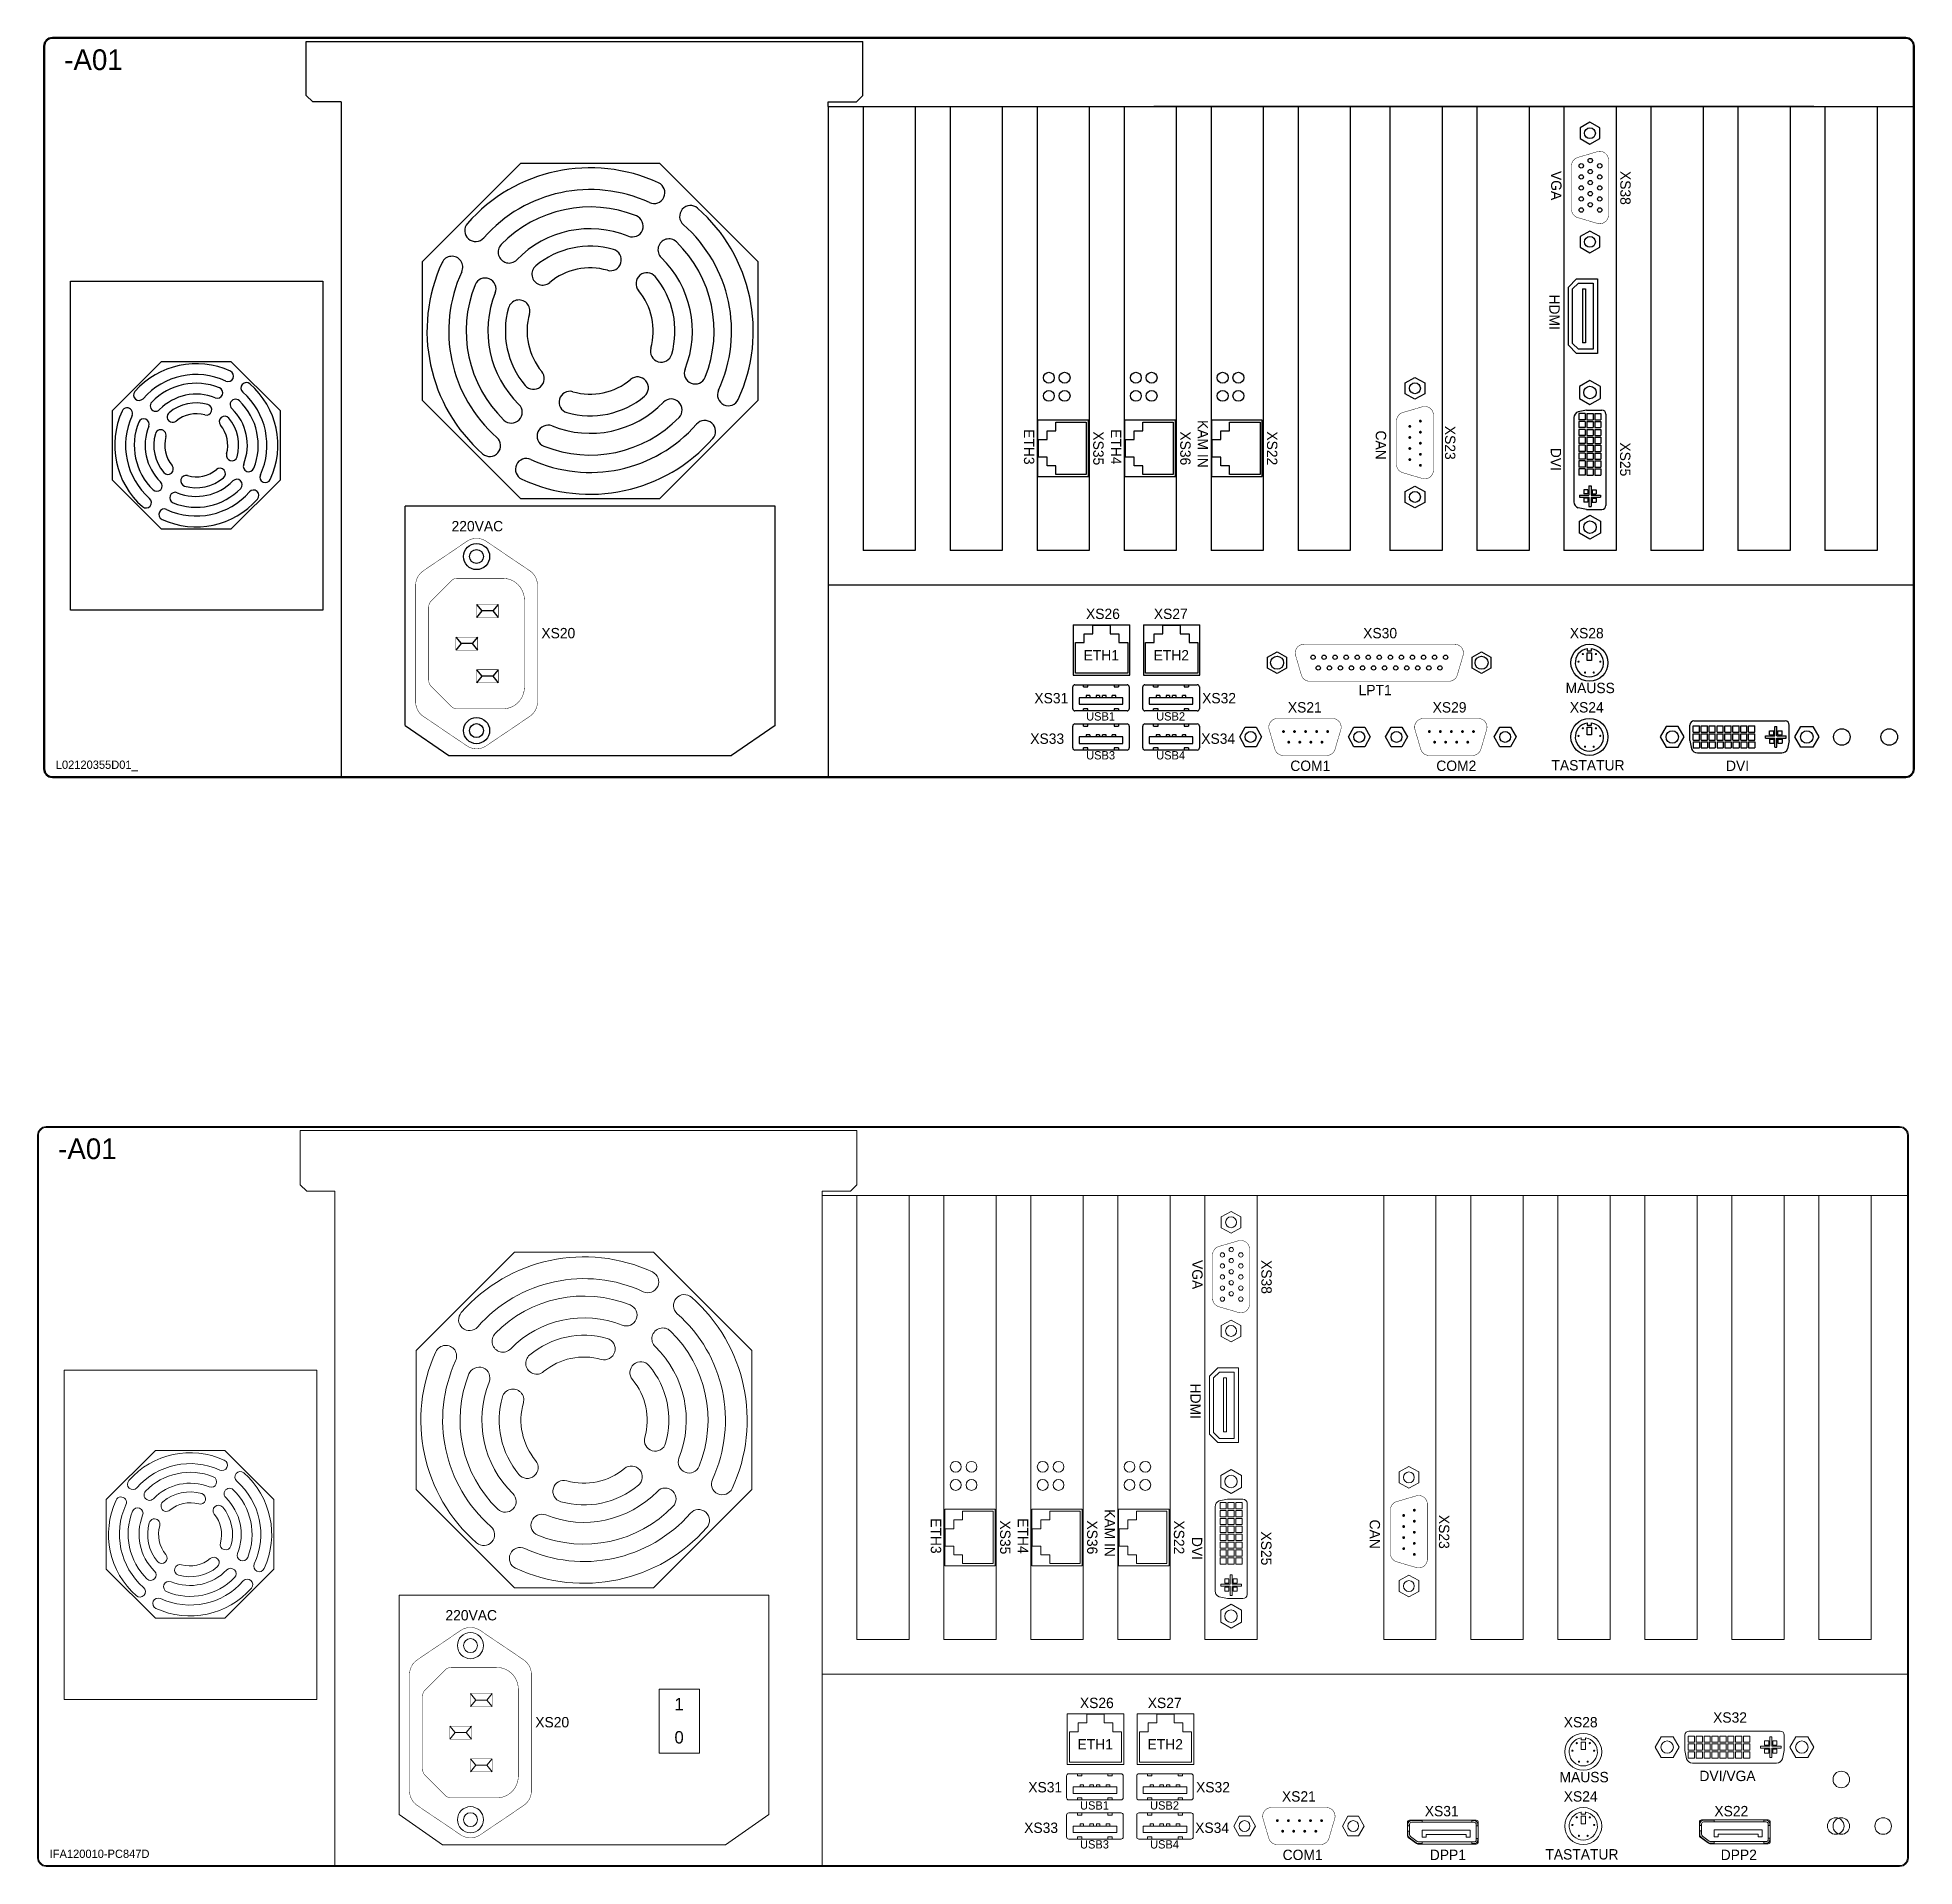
# Model space of a CAD drawing. Extents: x -2364 to 9601, y -871 to 1549.
# Drawn here: x 4220.9 to 4674, y -438 to 3.4 of the extents above; entities that cross this region are included whole.
import ezdxf

# ---------------------------------------------------------------- set-up
doc = ezdxf.new("R2010")
doc.units = 0
doc.layers.get('0').update_dxf_attribs({"linetype": 'CONTINUOUS'})
doc.layers.add('NRS', color=1, linetype='CONTINUOUS')

msp = doc.modelspace()

# ---------------------------------------------------------------- texts
for s, height, p in [('-A01', 5, (4227.30792, -4.4781)), ('L02120355D01_', 2, (4225.2662, -173.1284))]:
    msp.add_text(s, height=height).set_placement(p)
at = {"color": 7, "lineweight": 13}
for s, height, p in [('-A01', 5, (4225.83488, -267.31496)), ('1', 3, (4374.62681, -400.33456)), ('0', 3, (4374.62681, -408.35842)), ('IFA120010-PC847D', 2, (4223.79316, -435.96526))]:
    msp.add_text(s, height=height, dxfattribs=at).set_placement(p)
at = {"layer": 'NRS'}
for s, p in [('VGA', (4586.25464, -28.82881)), ('XS38', (4602.95052, -28.82881)), ('HDMI', (4585.82097, -58.64277)), ('KAM IN', (4500.94301, -88.9483)), ('XS23', (4560.64273, -90.33971)), ('ETH3', (4458.98401, -91.14232)), ('XS35', (4475.7049, -91.67987)), ('ETH4', (4479.99019, -91.14232)), ('XS36', (4496.71107, -91.67987)), ('XS22', (4517.6639, -91.67987)), ('CAN', (4543.92185, -91.4657)), ('XS25', (4602.89464, -94.34196)), ('DVI', (4586.17375, -95.6445))]:
    msp.add_text(s, height=2.5, rotation=270, dxfattribs=at).set_placement(p)
for s, height, p in [('220VAC', 2.5, (4320.80796, -115.80353)), ('XS26', 2.5, (4473.97092, -136.96913)), ('XS27', 2.5, (4490.34824, -136.96913)), ('XS20', 2.5, (4342.49131, -141.61944)), ('XS30', 2.5, (4540.88685, -141.61944)), ('XS28', 2.5, (4590.77116, -141.61944)), ('ETH1', 2.5, (4473.38235, -146.95752)), ('ETH2', 2.5, (4490.29193, -146.95752)), ('LPT1', 2.5, (4539.78664, -155.36329)), ('MAUSS', 2.5, (4589.74339, -154.85835)), ('XS31', 2.5, (4461.50619, -157.31238)), ('XS32', 2.5, (4502.00867, -157.31238)), ('XS21', 2.5, (4522.70497, -159.52978)), ('XS29', 2.5, (4557.64895, -159.52978)), ('XS24', 2.5, (4590.77116, -159.52978)), ('USB1', 2, (4473.99246, -161.45667)), ('USB2', 2, (4490.90204, -161.45667)), ('XS33', 2.5, (4460.51456, -167.09243)), ('XS34', 2.5, (4501.79711, -167.09243)), ('USB3', 2, (4473.99633, -170.8517)), ('USB4', 2, (4490.90591, -170.8517)), ('COM1', 2.5, (4523.2898, -173.63408)), ('COM2', 2.5, (4558.53518, -173.63408)), ('TASTATUR', 2.5, (4586.33804, -173.51045)), ('DVI', 2.5, (4628.47213, -173.63408))]:
    msp.add_text(s, height=height, dxfattribs=at).set_placement(p)
at = {"layer": 'NRS', "color": 7, "lineweight": 13}
for s, p in [('VGA', (4499.60421, -291.66567)), ('XS38', (4516.30009, -291.66567)), ('HDMI', (4499.17054, -321.47963)), ('KAM IN', (4478.4638, -351.78516)), ('XS23', (4559.16969, -353.17657)), ('ETH3', (4436.5048, -353.97918)), ('XS35', (4453.22569, -354.51673)), ('ETH4', (4457.51098, -353.97918)), ('XS36', (4474.23186, -354.51673)), ('XS22', (4495.18469, -354.51673)), ('XS25', (4516.24421, -357.17882)), ('CAN', (4542.44881, -354.30256)), ('DVI', (4499.52332, -358.48136))]:
    msp.add_text(s, height=2.5, rotation=270, dxfattribs=at).set_placement(p)
for s, height, p in [('220VAC', 2.5, (4319.33492, -378.64039)), ('XS26', 2.5, (4472.49789, -399.80599)), ('XS27', 2.5, (4488.87521, -399.80599)), ('XS20', 2.5, (4341.01827, -404.4563)), ('XS28', 2.5, (4589.29812, -404.4563)), ('XS32', 2.5, (4625.36084, -403.31492)), ('ETH1', 2.5, (4471.90931, -409.79437)), ('ETH2', 2.5, (4488.81889, -409.79437)), ('MAUSS', 2.5, (4588.27035, -417.69521)), ('DVI/VGA', 2.5, (4622.04784, -417.41923)), ('XS31', 2.5, (4460.03316, -420.14924)), ('XS32', 2.5, (4500.53563, -420.14924)), ('XS21', 2.5, (4521.27117, -422.36664)), ('XS24', 2.5, (4589.29812, -422.36664)), ('USB1', 2, (4472.51943, -424.29353)), ('USB2', 2, (4489.42901, -424.29353)), ('XS31', 2.5, (4555.75855, -425.91607)), ('XS22', 2.5, (4625.66498, -425.91607)), ('XS33', 2.5, (4459.04152, -429.92929)), ('XS34', 2.5, (4500.32407, -429.92929)), ('USB3', 2, (4472.52329, -433.68856)), ('USB4', 2, (4489.43287, -433.68856)), ('COM1', 2.5, (4521.44431, -436.47094)), ('DPP1', 2.5, (4556.96258, -436.47094)), ('TASTATUR', 2.5, (4584.865, -436.34731)), ('DPP2', 2.5, (4627.19189, -436.47094))]:
    msp.add_text(s, height=height, dxfattribs=at).set_placement(p)

# ---------------------------------------------------------------- linework, layer by layer
for p, q in [((4222.33385, 1.26749), (4222.33385, -173.08374)), ((4222.54391, 1.26749), (4222.54391, -173.08374)), ((4671.86593, 3.3681), (4224.43447, 3.3681)), ((4671.86593, 3.15804), (4224.43447, 3.15804)), ((4285.74259, -10.64989), (4285.74259, 2.45396)), ((4285.74259, 2.45396), (4420.1311, 2.45396)), ((4420.1311, -10.64989), (4420.1311, 2.45396)), ((4673.75648, -173.08374), (4673.75648, 1.26749)), ((4673.96654, -173.08374), (4673.96654, 1.26749)), ((4287.32062, -12.18525), (4285.74259, -10.64989)), ((4294.13831, -12.18525), (4287.32062, -12.18525)), ((4294.13831, -12.18525), (4294.13831, -174.9743)), ((4411.73538, -13.27575), (4411.73538, -12.18525)), ((4411.73538, -12.18525), (4418.55307, -12.18525)), ((4411.73538, -13.27575), (4673.75648, -13.27575)), ((4411.73538, -13.27575), (4411.73538, -120.40723)), ((4411.73538, -13.27575), (4411.73538, -120.40723)), ((4411.73538, -13.27575), (4411.73538, -174.9743)), ((4418.55307, -12.18525), (4420.1311, -10.64989)), ((4420.13785, -13.27575), (4420.13785, -120.40723)), ((4432.74155, -13.27575), (4432.74155, -120.40723)), ((4432.74155, -13.27575), (4432.74155, -120.40723)), ((4441.14402, -13.27575), (4441.14402, -120.40723)), ((4453.74772, -13.27575), (4453.74772, -120.40723)), ((4453.74772, -13.27575), (4453.74772, -120.40723)), ((4462.15019, -13.27575), (4462.15019, -120.40723)), ((4474.75389, -13.27575), (4474.75389, -120.40723)), ((4474.75389, -13.27575), (4474.75389, -120.40723)), ((4483.15636, -13.27575), (4483.15636, -120.40723)), ((4649.70844, -13.27575), (4490.36175, -13.27575)), ((4495.76006, -13.27575), (4495.76006, -120.40723)), ((4495.76006, -13.27575), (4495.76006, -120.40723)), ((4504.16253, -13.27575), (4504.16253, -120.40723)), ((4516.76624, -13.27575), (4516.76624, -120.40723)), ((4516.76624, -13.27575), (4516.76624, -120.40723)), ((4525.16871, -13.27575), (4525.16871, -120.40723)), ((4537.77241, -13.27575), (4537.77241, -120.40723)), ((4537.77241, -13.27575), (4537.77241, -120.40723)), ((4547.32758, -13.27575), (4547.32758, -120.40723)), ((4559.93129, -13.27575), (4559.93129, -120.40723)), ((4559.93129, -13.27575), (4559.93129, -120.40723)), ((4568.33375, -13.27575), (4568.33375, -120.40723)), ((4580.93746, -13.27575), (4580.93746, -120.40723)), ((4580.93746, -13.27575), (4580.93746, -120.40723)), ((4589.33993, -13.27575), (4589.33993, -120.40723)), ((4601.94363, -13.27575), (4601.94363, -120.40723)), ((4601.94363, -13.27575), (4601.94363, -120.40723)), ((4610.3461, -13.27575), (4610.3461, -120.40723)), ((4622.9498, -13.27575), (4622.9498, -120.40723)), ((4622.9498, -13.27575), (4622.9498, -120.40723)), ((4631.35227, -13.27575), (4631.35227, -120.40723)), ((4643.95597, -13.27575), (4643.95597, -120.40723)), ((4652.35844, -13.27575), (4652.35844, -120.40723)), ((4664.96214, -13.27575), (4664.96214, -120.40723)), ((4595.63551, -17.09238), (4593.27492, -18.40381)), ((4597.99609, -18.40381), (4595.63551, -17.09238)), ((4593.27492, -18.40381), (4593.27492, -21.02669)), ((4593.27492, -21.02669), (4595.63551, -22.33813)), ((4595.63551, -22.33813), (4597.99609, -21.02669)), ((4597.99609, -21.02669), (4597.99609, -18.40381)), ((4313.77658, -50.68765), (4337.49365, -26.97057)), ((4337.49365, -26.97057), (4371.03466, -26.97057)), ((4371.03466, -26.97057), (4394.75174, -50.68765)), ((4595.63551, -43.32113), (4593.27492, -44.63257)), ((4593.27492, -44.63257), (4593.27492, -47.25544)), ((4597.99609, -44.63257), (4595.63551, -43.32113)), ((4597.99609, -47.25544), (4597.99609, -44.63257)), ((4593.27492, -47.25544), (4595.63551, -48.56688)), ((4595.63551, -48.56688), (4597.99609, -47.25544)), ((4313.77658, -84.22866), (4313.77658, -50.68765)), ((4394.75174, -50.68765), (4394.75174, -84.22866)), ((4590.41217, -56.87706), (4592.41217, -54.87706)), ((4590.41217, -70.87706), (4590.41217, -56.87706)), ((4591.41217, -57.29127), (4592.82638, -55.87706)), ((4591.41217, -70.46284), (4591.41217, -57.29127)), ((4592.41217, -54.87706), (4597.41217, -54.87706)), ((4592.82638, -55.87706), (4596.41217, -55.87706)), ((4593.81014, -57.29127), (4594.54563, -57.29127)), ((4593.81014, -57.29127), (4593.81014, -70.30147)), ((4594.54563, -57.29127), (4594.54563, -70.30147)), ((4596.41217, -55.87706), (4596.41217, -71.87706)), ((4597.41217, -54.87706), (4597.41217, -72.87706)), ((4590.41217, -70.87706), (4592.41217, -72.87706)), ((4591.41217, -70.46284), (4592.82638, -71.87706)), ((4596.41217, -71.87706), (4592.82638, -71.87706)), ((4594.54563, -70.30147), (4593.81014, -70.30147)), ((4238.92511, -86.64588), (4250.78365, -74.78734)), ((4250.78365, -74.78734), (4267.55415, -74.78734)), ((4267.55415, -74.78734), (4279.41269, -86.64588)), ((4597.41217, -72.87706), (4592.41217, -72.87706)), ((4551.02929, -79.96838), (4553.38987, -78.65694)), ((4551.02929, -82.59125), (4551.02929, -79.96838)), ((4553.38987, -78.65694), (4555.75046, -79.96838)), ((4555.75046, -79.96838), (4555.75046, -82.59125)), ((4595.63551, -79.39936), (4593.13551, -80.84274)), ((4593.13551, -80.84274), (4593.13551, -83.72949)), ((4598.13551, -80.84274), (4595.63551, -79.39936)), ((4598.13551, -83.72949), (4598.13551, -80.84274)), ((4337.49365, -107.94573), (4313.77658, -84.22866)), ((4394.75174, -84.22866), (4371.03466, -107.94573)), ((4553.38987, -83.90269), (4551.02929, -82.59125)), ((4555.75046, -82.59125), (4553.38987, -83.90269)), ((4593.13551, -83.72949), (4595.63551, -85.17286)), ((4595.63551, -85.17286), (4598.13551, -83.72949)), ((4238.92511, -103.41638), (4238.92511, -86.64588)), ((4279.41269, -86.64588), (4279.41269, -103.41638)), ((4474.54992, -88.94544), (4462.35416, -88.94544)), ((4462.35416, -102.59945), (4462.35416, -88.94544)), ((4466.67261, -89.4706), (4474.02477, -89.4706)), ((4466.67261, -91.57121), (4466.67261, -89.4706)), ((4474.02477, -89.4706), (4474.02477, -102.0743)), ((4474.54992, -102.59945), (4474.54992, -88.94544)), ((4495.5561, -88.94544), (4483.36033, -88.94544)), ((4483.36033, -102.59945), (4483.36033, -88.94544)), ((4487.67878, -89.4706), (4495.03094, -89.4706)), ((4487.67878, -91.57121), (4487.67878, -89.4706)), ((4495.03094, -89.4706), (4495.03094, -102.0743)), ((4495.5561, -102.59945), (4495.5561, -88.94544)), ((4516.50892, -88.94544), (4504.31316, -88.94544)), ((4504.31316, -102.59945), (4504.31316, -88.94544)), ((4508.63161, -89.4706), (4515.98377, -89.4706)), ((4508.63161, -91.57121), (4508.63161, -89.4706)), ((4515.98377, -89.4706), (4515.98377, -102.0743)), ((4516.50892, -102.59945), (4516.50892, -88.94544)), ((4591.77551, -88.36725), (4591.77551, -108.70497)), ((4594.77551, -86.53611), (4592.80116, -86.94423)), ((4594.48051, -87.37611), (4592.98051, -87.37611)), ((4592.98051, -87.37611), (4592.98051, -88.87611)), ((4594.48051, -88.87611), (4592.98051, -88.87611)), ((4592.98051, -89.28111), (4592.98051, -90.78111)), ((4594.48051, -89.28111), (4592.98051, -89.28111)), ((4594.48051, -87.37611), (4594.48051, -88.87611)), ((4594.48051, -89.28111), (4594.48051, -90.78111)), ((4594.77551, -86.53611), (4598.49551, -86.53611)), ((4594.88551, -87.37611), (4596.38551, -87.37611)), ((4594.88551, -87.37611), (4594.88551, -88.87611)), ((4594.88551, -88.87611), (4596.38551, -88.87611)), ((4594.88551, -89.28111), (4594.88551, -90.78111)), ((4594.88551, -89.28111), (4596.38551, -89.28111)), ((4596.38551, -87.37611), (4596.38551, -88.87611)), ((4596.38551, -89.28111), (4596.38551, -90.78111)), ((4596.79051, -87.37611), (4598.29051, -87.37611)), ((4596.79051, -87.37611), (4596.79051, -88.87611)), ((4596.79051, -88.87611), (4598.29051, -88.87611)), ((4596.79051, -89.28111), (4598.29051, -89.28111)), ((4596.79051, -89.28111), (4596.79051, -90.78111)), ((4598.29051, -87.37611), (4598.29051, -88.87611)), ((4598.29051, -89.28111), (4598.29051, -90.78111)), ((4599.49551, -87.53611), (4599.49551, -109.53611)), ((4462.47138, -97.87306), (4462.47138, -93.67183)), ((4462.47138, -93.67183), (4464.57199, -93.67183)), ((4464.57199, -93.67183), (4464.57199, -91.57121)), ((4464.57199, -91.57121), (4466.67261, -91.57121)), ((4483.47755, -97.87306), (4483.47755, -93.67183)), ((4483.47755, -93.67183), (4485.57816, -93.67183)), ((4485.57816, -93.67183), (4485.57816, -91.57121)), ((4485.57816, -91.57121), (4487.67878, -91.57121)), ((4504.43037, -97.87306), (4504.43037, -93.67183)), ((4504.43037, -93.67183), (4506.53099, -93.67183)), ((4506.53099, -93.67183), (4506.53099, -91.57121)), ((4506.53099, -91.57121), (4508.63161, -91.57121)), ((4594.48051, -90.78111), (4592.98051, -90.78111)), ((4592.98051, -91.18611), (4592.98051, -92.68611)), ((4594.48051, -91.18611), (4592.98051, -91.18611)), ((4594.48051, -92.68611), (4592.98051, -92.68611)), ((4592.98051, -93.09111), (4592.98051, -94.59111)), ((4594.48051, -93.09111), (4592.98051, -93.09111)), ((4594.48051, -94.59111), (4592.98051, -94.59111)), ((4592.98051, -94.99611), (4592.98051, -96.49611)), ((4594.48051, -94.99611), (4592.98051, -94.99611)), ((4594.48051, -91.18611), (4594.48051, -92.68611)), ((4594.48051, -93.09111), (4594.48051, -94.59111)), ((4594.48051, -94.99611), (4594.48051, -96.49611)), ((4594.88551, -90.78111), (4596.38551, -90.78111)), ((4594.88551, -91.18611), (4594.88551, -92.68611)), ((4594.88551, -91.18611), (4596.38551, -91.18611)), ((4594.88551, -92.68611), (4596.38551, -92.68611)), ((4594.88551, -93.09111), (4594.88551, -94.59111)), ((4594.88551, -93.09111), (4596.38551, -93.09111)), ((4594.88551, -94.59111), (4596.38551, -94.59111)), ((4594.88551, -94.99611), (4594.88551, -96.49611)), ((4594.88551, -94.99611), (4596.38551, -94.99611)), ((4596.38551, -91.18611), (4596.38551, -92.68611)), ((4596.38551, -93.09111), (4596.38551, -94.59111)), ((4596.38551, -94.99611), (4596.38551, -96.49611)), ((4596.79051, -90.78111), (4598.29051, -90.78111)), ((4596.79051, -91.18611), (4598.29051, -91.18611)), ((4596.79051, -91.18611), (4596.79051, -92.68611)), ((4596.79051, -92.68611), (4598.29051, -92.68611)), ((4596.79051, -93.09111), (4598.29051, -93.09111)), ((4596.79051, -93.09111), (4596.79051, -94.59111)), ((4596.79051, -94.59111), (4598.29051, -94.59111)), ((4596.79051, -94.99611), (4598.29051, -94.99611)), ((4596.79051, -94.99611), (4596.79051, -96.49611)), ((4598.29051, -91.18611), (4598.29051, -92.68611)), ((4598.29051, -93.09111), (4598.29051, -94.59111)), ((4598.29051, -94.99611), (4598.29051, -96.49611)), ((4464.57199, -97.87306), (4462.47138, -97.87306)), ((4464.57199, -99.97368), (4464.57199, -97.87306)), ((4485.57816, -97.87306), (4483.47755, -97.87306)), ((4485.57816, -99.97368), (4485.57816, -97.87306)), ((4506.53099, -97.87306), (4504.43037, -97.87306)), ((4506.53099, -99.97368), (4506.53099, -97.87306)), ((4594.48051, -96.49611), (4592.98051, -96.49611)), ((4592.98051, -96.90111), (4592.98051, -98.40111)), ((4594.48051, -96.90111), (4592.98051, -96.90111)), ((4594.48051, -98.40111), (4592.98051, -98.40111)), ((4592.98051, -98.80611), (4592.98051, -100.30611)), ((4594.48051, -98.80611), (4592.98051, -98.80611)), ((4594.48051, -96.90111), (4594.48051, -98.40111)), ((4594.48051, -98.80611), (4594.48051, -100.30611)), ((4594.88551, -96.49611), (4596.38551, -96.49611)), ((4594.88551, -96.90111), (4594.88551, -98.40111)), ((4594.88551, -96.90111), (4596.38551, -96.90111)), ((4594.88551, -98.40111), (4596.38551, -98.40111)), ((4594.88551, -98.80611), (4594.88551, -100.30611)), ((4594.88551, -98.80611), (4596.38551, -98.80611)), ((4596.38551, -96.90111), (4596.38551, -98.40111)), ((4596.38551, -98.80611), (4596.38551, -100.30611)), ((4596.79051, -96.49611), (4598.29051, -96.49611)), ((4596.79051, -96.90111), (4598.29051, -96.90111)), ((4596.79051, -96.90111), (4596.79051, -98.40111)), ((4596.79051, -98.40111), (4598.29051, -98.40111)), ((4596.79051, -98.80611), (4598.29051, -98.80611)), ((4596.79051, -98.80611), (4596.79051, -100.30611)), ((4598.29051, -96.90111), (4598.29051, -98.40111)), ((4598.29051, -98.80611), (4598.29051, -100.30611)), ((4250.78365, -115.27492), (4238.92511, -103.41638)), ((4279.41269, -103.41638), (4267.55415, -115.27492)), ((4462.35416, -102.59945), (4474.54992, -102.59945)), ((4466.67261, -99.97368), (4464.57199, -99.97368)), ((4466.67261, -102.0743), (4466.67261, -99.97368)), ((4474.02477, -102.0743), (4466.67261, -102.0743)), ((4483.36033, -102.59945), (4495.5561, -102.59945)), ((4487.67878, -99.97368), (4485.57816, -99.97368)), ((4487.67878, -102.0743), (4487.67878, -99.97368)), ((4495.03094, -102.0743), (4487.67878, -102.0743)), ((4504.31316, -102.59945), (4516.50892, -102.59945)), ((4508.63161, -99.97368), (4506.53099, -99.97368)), ((4508.63161, -102.0743), (4508.63161, -99.97368)), ((4515.98377, -102.0743), (4508.63161, -102.0743)), ((4594.48051, -100.30611), (4592.98051, -100.30611)), ((4592.98051, -100.71111), (4592.98051, -102.21111)), ((4594.48051, -100.71111), (4592.98051, -100.71111)), ((4594.48051, -102.21111), (4592.98051, -102.21111)), ((4594.48051, -100.71111), (4594.48051, -102.21111)), ((4594.88551, -100.30611), (4596.38551, -100.30611)), ((4594.88551, -100.71111), (4594.88551, -102.21111)), ((4594.88551, -100.71111), (4596.38551, -100.71111)), ((4594.88551, -102.21111), (4596.38551, -102.21111)), ((4596.38551, -100.71111), (4596.38551, -102.21111)), ((4596.79051, -100.30611), (4598.29051, -100.30611)), ((4596.79051, -100.71111), (4598.29051, -100.71111)), ((4596.79051, -100.71111), (4596.79051, -102.21111)), ((4596.79051, -102.21111), (4598.29051, -102.21111)), ((4598.29051, -100.71111), (4598.29051, -102.21111)), ((4371.03466, -107.94573), (4337.49365, -107.94573)), ((4551.02929, -106.19713), (4553.38987, -104.88569)), ((4551.02929, -108.82001), (4551.02929, -106.19713)), ((4553.38987, -104.88569), (4555.75046, -106.19713)), ((4555.75046, -106.19713), (4555.75046, -108.82001)), ((4593.13551, -107.03611), (4595.38551, -107.03611)), ((4593.13551, -107.03611), (4593.13551, -107.53611)), ((4593.13551, -107.53611), (4595.38551, -107.53611)), ((4594.13551, -105.78611), (4594.13551, -106.78611)), ((4595.13551, -105.78611), (4594.13551, -105.78611)), ((4595.13551, -106.78611), (4594.13551, -106.78611)), ((4595.13551, -107.78611), (4594.13551, -107.78611)), ((4594.13551, -107.78611), (4594.13551, -108.78611)), ((4595.13551, -105.78611), (4595.13551, -106.78611)), ((4595.13551, -107.78611), (4595.13551, -108.78611)), ((4595.38551, -104.78611), (4595.38551, -107.03611)), ((4595.38551, -104.78611), (4595.88551, -104.78611)), ((4595.38551, -107.53611), (4595.38551, -109.78611)), ((4595.88551, -104.78611), (4595.88551, -107.03611)), ((4595.88551, -107.03611), (4598.13551, -107.03611)), ((4595.88551, -107.53611), (4595.88551, -109.78611)), ((4595.88551, -107.53611), (4598.13551, -107.53611)), ((4596.13551, -105.78611), (4597.13551, -105.78611)), ((4596.13551, -105.78611), (4596.13551, -106.78611)), ((4596.13551, -106.78611), (4597.13551, -106.78611)), ((4596.13551, -107.78611), (4597.13551, -107.78611)), ((4596.13551, -107.78611), (4596.13551, -108.78611)), ((4597.13551, -105.78611), (4597.13551, -106.78611)), ((4597.13551, -107.78611), (4597.13551, -108.78611)), ((4598.13551, -107.03611), (4598.13551, -107.53611)), ((4309.62604, -162.6274), (4309.62604, -109.73712)), ((4398.90227, -109.73712), (4309.62604, -109.73712)), ((4398.90227, -162.6274), (4398.90227, -109.73712)), ((4553.38987, -110.13144), (4551.02929, -108.82001)), ((4555.75046, -108.82001), (4553.38987, -110.13144)), ((4594.77551, -110.53611), (4592.80116, -110.128)), ((4593.13551, -113.34274), (4595.63551, -111.89936)), ((4595.13551, -108.78611), (4594.13551, -108.78611)), ((4594.77551, -110.53611), (4598.49551, -110.53611)), ((4595.38551, -109.78611), (4595.88551, -109.78611)), ((4595.63551, -111.89936), (4598.13551, -113.34274)), ((4596.13551, -108.78611), (4597.13551, -108.78611)), ((4267.55415, -115.27492), (4250.78365, -115.27492)), ((4593.13551, -116.22949), (4593.13551, -113.34274)), ((4595.63551, -117.67286), (4593.13551, -116.22949)), ((4598.13551, -116.22949), (4595.63551, -117.67286)), ((4598.13551, -113.34274), (4598.13551, -116.22949)), ((4432.74155, -120.40723), (4420.13785, -120.40723)), ((4453.74772, -120.40723), (4441.14402, -120.40723)), ((4474.75389, -120.40723), (4462.15019, -120.40723)), ((4495.76006, -120.40723), (4483.15636, -120.40723)), ((4516.76624, -120.40723), (4504.16253, -120.40723)), ((4537.77241, -120.40723), (4525.16871, -120.40723)), ((4559.93129, -120.40723), (4547.32758, -120.40723)), ((4580.93746, -120.40723), (4568.33375, -120.40723)), ((4601.94363, -120.40723), (4589.33993, -120.40723)), ((4622.9498, -120.40723), (4610.3461, -120.40723)), ((4643.95597, -120.40723), (4631.35227, -120.40723)), ((4664.96214, -120.40723), (4652.35844, -120.40723)), ((4673.75648, -128.80969), (4411.73538, -128.80969)), ((4326.84566, -133.44164), (4328.14238, -135.01711)), ((4328.14238, -135.01711), (4326.84566, -136.59257)), ((4330.80049, -135.01711), (4328.14238, -135.01711)), ((4332.09721, -133.44164), (4330.80049, -135.01711)), ((4330.80049, -135.01711), (4332.09721, -136.59257)), ((4470.90091, -138.34352), (4470.90091, -150.53929)), ((4470.90091, -138.34352), (4484.55492, -138.34352)), ((4475.6273, -138.46074), (4479.82853, -138.46074)), ((4475.6273, -140.56136), (4475.6273, -138.46074)), ((4479.82853, -138.46074), (4479.82853, -140.56136)), ((4484.55492, -150.53929), (4484.55492, -138.34352)), ((4487.81049, -138.34352), (4487.81049, -150.53929)), ((4487.81049, -138.34352), (4501.4645, -138.34352)), ((4492.53688, -140.56136), (4492.53688, -138.46074)), ((4492.53688, -138.46074), (4496.73811, -138.46074)), ((4496.73811, -138.46074), (4496.73811, -140.56136)), ((4501.4645, -150.53929), (4501.4645, -138.34352)), ((4321.8567, -141.31896), (4323.15341, -142.89442)), ((4323.15341, -142.89442), (4321.8567, -144.46988)), ((4325.81153, -142.89442), (4323.15341, -142.89442)), ((4327.10824, -141.31896), (4325.81153, -142.89442)), ((4325.81153, -142.89442), (4327.10824, -144.46988)), ((4471.42607, -150.01414), (4471.42607, -142.66198)), ((4471.42607, -142.66198), (4473.52668, -142.66198)), ((4473.52668, -142.66198), (4473.52668, -140.56136)), ((4473.52668, -140.56136), (4475.6273, -140.56136)), ((4479.82853, -140.56136), (4481.92915, -140.56136)), ((4481.92915, -140.56136), (4481.92915, -142.66198)), ((4481.92915, -142.66198), (4484.02977, -142.66198)), ((4484.02977, -142.66198), (4484.02977, -150.01414)), ((4488.33565, -142.66198), (4490.43626, -142.66198)), ((4488.33565, -150.01414), (4488.33565, -142.66198)), ((4490.43626, -140.56136), (4492.53688, -140.56136)), ((4490.43626, -142.66198), (4490.43626, -140.56136)), ((4496.73811, -140.56136), (4498.83873, -140.56136)), ((4498.83873, -140.56136), (4498.83873, -142.66198)), ((4498.83873, -142.66198), (4500.93935, -142.66198)), ((4500.93935, -142.66198), (4500.93935, -150.01414)), ((4517.8243, -146.20798), (4520.09829, -144.89509)), ((4520.09829, -144.89509), (4522.37227, -146.20798)), ((4567.1888, -146.20798), (4569.46279, -144.89509)), ((4569.46279, -144.89509), (4571.73677, -146.20798)), ((4594.968, -144.11113), (4594.968, -144.6357)), ((4594.968, -144.6357), (4596.01715, -144.6357)), ((4596.01715, -144.6357), (4596.01715, -144.11113)), ((4326.84566, -149.19627), (4328.14238, -150.77173)), ((4332.09721, -149.19627), (4330.80049, -150.77173)), ((4517.8243, -148.83375), (4517.8243, -146.20798)), ((4520.09829, -150.14664), (4517.8243, -148.83375)), ((4522.37227, -148.83375), (4520.09829, -150.14664)), ((4522.37227, -146.20798), (4522.37227, -148.83375)), ((4567.1888, -148.83375), (4567.1888, -146.20798)), ((4569.46279, -150.14664), (4567.1888, -148.83375)), ((4571.73677, -148.83375), (4569.46279, -150.14664)), ((4571.73677, -146.20798), (4571.73677, -148.83375)), ((4594.968, -146.99629), (4594.968, -145.16028)), ((4594.968, -145.16028), (4596.01715, -145.16028)), ((4596.01715, -146.99629), (4594.968, -146.99629)), ((4596.01715, -145.16028), (4596.01715, -146.99629)), ((4328.14238, -150.77173), (4326.84566, -152.3472)), ((4330.80049, -150.77173), (4328.14238, -150.77173)), ((4330.80049, -150.77173), (4332.09721, -152.3472)), ((4470.76583, -158.60365), (4470.76583, -153.35168)), ((4470.90091, -150.53929), (4484.55492, -150.53929)), ((4471.29103, -152.82649), (4483.89574, -152.82649)), ((4484.02977, -150.01414), (4471.42607, -150.01414)), ((4473.39181, -153.35168), (4473.39181, -152.82649)), ((4473.39181, -153.35168), (4474.44221, -153.35168)), ((4474.44221, -153.35168), (4474.44221, -152.82649)), ((4480.74456, -152.82649), (4480.74456, -153.35168)), ((4480.74456, -153.35168), (4481.79496, -153.35168)), ((4481.79496, -152.82649), (4481.79496, -153.35168)), ((4484.42094, -153.35168), (4484.42094, -158.60365)), ((4487.67541, -158.60365), (4487.67541, -153.35168)), ((4487.81049, -150.53929), (4501.4645, -150.53929)), ((4488.20061, -152.82649), (4500.80532, -152.82649)), ((4500.93935, -150.01414), (4488.33565, -150.01414)), ((4490.30139, -153.35168), (4490.30139, -152.82649)), ((4490.30139, -153.35168), (4491.35179, -153.35168)), ((4491.35179, -153.35168), (4491.35179, -152.82649)), ((4497.65414, -152.82649), (4497.65414, -153.35168)), ((4497.65414, -153.35168), (4498.70454, -153.35168)), ((4498.70454, -152.82649), (4498.70454, -153.35168)), ((4501.33052, -153.35168), (4501.33052, -158.60365)), ((4482.84535, -155.97767), (4472.34142, -155.97767)), ((4472.34142, -155.97767), (4472.34142, -157.55326)), ((4472.34142, -157.55326), (4482.84535, -157.55326)), ((4474.86236, -155.45247), (4474.02205, -155.45247)), ((4474.02205, -155.45247), (4474.02205, -155.97767)), ((4474.86236, -155.45247), (4474.86236, -155.97767)), ((4477.22575, -155.45247), (4476.38543, -155.45247)), ((4476.38543, -155.45247), (4476.38543, -155.97767)), ((4477.22575, -155.45247), (4477.22575, -155.97767)), ((4477.96102, -155.97767), (4477.96102, -155.45247)), ((4478.80134, -155.45247), (4477.96102, -155.45247)), ((4478.80134, -155.97767), (4478.80134, -155.45247)), ((4480.32441, -155.97767), (4480.32441, -155.45247)), ((4481.16472, -155.45247), (4480.32441, -155.45247)), ((4481.16472, -155.97767), (4481.16472, -155.45247)), ((4482.84535, -157.55326), (4482.84535, -155.97767)), ((4489.251, -155.97767), (4489.251, -157.55326)), ((4499.75493, -155.97767), (4489.251, -155.97767)), ((4489.251, -157.55326), (4499.75493, -157.55326)), ((4491.77194, -155.45247), (4490.93163, -155.45247)), ((4490.93163, -155.45247), (4490.93163, -155.97767)), ((4491.77194, -155.45247), (4491.77194, -155.97767)), ((4494.13533, -155.45247), (4493.29501, -155.45247)), ((4493.29501, -155.45247), (4493.29501, -155.97767)), ((4494.13533, -155.45247), (4494.13533, -155.97767)), ((4494.8706, -155.97767), (4494.8706, -155.45247)), ((4495.71092, -155.45247), (4494.8706, -155.45247)), ((4495.71092, -155.97767), (4495.71092, -155.45247)), ((4497.23399, -155.97767), (4497.23399, -155.45247)), ((4498.0743, -155.45247), (4497.23399, -155.45247)), ((4498.0743, -155.97767), (4498.0743, -155.45247)), ((4499.75493, -157.55326), (4499.75493, -155.97767)), ((4309.62604, -162.6274), (4320.12913, -169.93281)), ((4398.90227, -162.6274), (4388.39918, -169.93281)), ((4470.76583, -168.05719), (4470.76583, -162.80522)), ((4483.89574, -159.12885), (4471.29103, -159.12885)), ((4471.29103, -162.28002), (4483.89574, -162.28002)), ((4473.39181, -159.12885), (4473.39181, -158.60365)), ((4474.44221, -158.60365), (4473.39181, -158.60365)), ((4473.39181, -162.80522), (4473.39181, -162.28002)), ((4473.39181, -162.80522), (4474.44221, -162.80522)), ((4474.44221, -159.12885), (4474.44221, -158.60365)), ((4474.44221, -162.80522), (4474.44221, -162.28002)), ((4481.79496, -158.60365), (4480.74456, -158.60365)), ((4480.74456, -158.60365), (4480.74456, -159.12885)), ((4480.74456, -162.28002), (4480.74456, -162.80522)), ((4480.74456, -162.80522), (4481.79496, -162.80522)), ((4481.79496, -158.60365), (4481.79496, -159.12885)), ((4481.79496, -162.28002), (4481.79496, -162.80522)), ((4484.42094, -162.80522), (4484.42094, -168.05719)), ((4487.67541, -168.05719), (4487.67541, -162.80522)), ((4500.80532, -159.12885), (4488.20061, -159.12885)), ((4488.20061, -162.28002), (4500.80532, -162.28002)), ((4490.30139, -159.12885), (4490.30139, -158.60365)), ((4491.35179, -158.60365), (4490.30139, -158.60365)), ((4490.30139, -162.80522), (4490.30139, -162.28002)), ((4490.30139, -162.80522), (4491.35179, -162.80522)), ((4491.35179, -159.12885), (4491.35179, -158.60365)), ((4491.35179, -162.80522), (4491.35179, -162.28002)), ((4497.65414, -158.60365), (4497.65414, -159.12885)), ((4498.70454, -158.60365), (4497.65414, -158.60365)), ((4497.65414, -162.28002), (4497.65414, -162.80522)), ((4497.65414, -162.80522), (4498.70454, -162.80522)), ((4498.70454, -158.60365), (4498.70454, -159.12885)), ((4498.70454, -162.28002), (4498.70454, -162.80522)), ((4501.33052, -162.80522), (4501.33052, -168.05719)), ((4511.0946, -165.4312), (4512.40603, -163.07062)), ((4512.40603, -163.07062), (4515.02891, -163.07062)), ((4515.02891, -163.07062), (4516.34035, -165.4312)), ((4537.32335, -165.4312), (4538.63479, -163.07062)), ((4538.63479, -163.07062), (4541.25766, -163.07062)), ((4541.25766, -163.07062), (4542.5691, -165.4312)), ((4546.3019, -165.4312), (4547.61334, -163.07062)), ((4547.61334, -163.07062), (4550.23621, -163.07062)), ((4550.23621, -163.07062), (4551.54765, -165.4312)), ((4572.53065, -165.4312), (4573.84209, -163.07062)), ((4573.84209, -163.07062), (4576.46497, -163.07062)), ((4576.46497, -163.07062), (4577.7764, -165.4312)), ((4594.968, -162.02147), (4594.968, -162.54604)), ((4594.968, -162.54604), (4596.01715, -162.54604)), ((4594.968, -163.07062), (4596.01715, -163.07062)), ((4594.968, -164.90663), (4594.968, -163.07062)), ((4596.01715, -162.54604), (4596.01715, -162.02147)), ((4596.01715, -163.07062), (4596.01715, -164.90663)), ((4614.05086, -162.9312), (4612.60749, -165.4312)), ((4616.93761, -162.9312), (4614.05086, -162.9312)), ((4618.38099, -165.4312), (4616.93761, -162.9312)), ((4619.74424, -166.2912), (4619.74424, -162.5712)), ((4620.58424, -164.2762), (4620.58424, -162.7762)), ((4620.58424, -162.7762), (4622.08424, -162.7762)), ((4620.74424, -161.5712), (4642.74424, -161.5712)), ((4622.08424, -164.2762), (4622.08424, -162.7762)), ((4622.48924, -164.2762), (4622.48924, -162.7762)), ((4622.48924, -162.7762), (4623.98924, -162.7762)), ((4623.98924, -164.2762), (4623.98924, -162.7762)), ((4624.39424, -164.2762), (4624.39424, -162.7762)), ((4624.39424, -162.7762), (4625.89424, -162.7762)), ((4625.89424, -164.2762), (4625.89424, -162.7762)), ((4626.29924, -164.2762), (4626.29924, -162.7762)), ((4626.29924, -162.7762), (4627.79924, -162.7762)), ((4627.79924, -164.2762), (4627.79924, -162.7762)), ((4628.20424, -164.2762), (4628.20424, -162.7762)), ((4628.20424, -162.7762), (4629.70424, -162.7762)), ((4629.70424, -164.2762), (4629.70424, -162.7762)), ((4630.10924, -164.2762), (4630.10924, -162.7762)), ((4630.10924, -162.7762), (4631.60924, -162.7762)), ((4631.60924, -164.2762), (4631.60924, -162.7762)), ((4632.01424, -164.2762), (4632.01424, -162.7762)), ((4632.01424, -162.7762), (4633.51424, -162.7762)), ((4633.51424, -164.2762), (4633.51424, -162.7762)), ((4633.91924, -164.2762), (4633.91924, -162.7762)), ((4633.91924, -162.7762), (4635.41924, -162.7762)), ((4635.41924, -164.2762), (4635.41924, -162.7762)), ((4640.24424, -165.1812), (4640.24424, -162.9312)), ((4640.24424, -162.9312), (4640.74424, -162.9312)), ((4640.74424, -165.1812), (4640.74424, -162.9312)), ((4643.74424, -166.2912), (4643.74424, -162.5712)), ((4645.10749, -165.4312), (4646.55086, -162.9312)), ((4646.55086, -162.9312), (4649.43761, -162.9312)), ((4649.43761, -162.9312), (4650.88099, -165.4312)), ((4482.84535, -165.4312), (4472.34142, -165.4312)), ((4472.34142, -165.4312), (4472.34142, -167.00679)), ((4472.34142, -167.00679), (4482.84535, -167.00679)), ((4474.86236, -164.90601), (4474.02205, -164.90601)), ((4474.02205, -164.90601), (4474.02205, -165.4312)), ((4474.86236, -164.90601), (4474.86236, -165.4312)), ((4477.22575, -164.90601), (4476.38543, -164.90601)), ((4476.38543, -164.90601), (4476.38543, -165.4312)), ((4477.22575, -164.90601), (4477.22575, -165.4312)), ((4477.96102, -165.4312), (4477.96102, -164.90601)), ((4478.80134, -164.90601), (4477.96102, -164.90601)), ((4478.80134, -165.4312), (4478.80134, -164.90601)), ((4480.32441, -165.4312), (4480.32441, -164.90601)), ((4481.16472, -164.90601), (4480.32441, -164.90601)), ((4481.16472, -165.4312), (4481.16472, -164.90601)), ((4482.84535, -167.00679), (4482.84535, -165.4312)), ((4499.75493, -165.4312), (4489.251, -165.4312)), ((4489.251, -165.4312), (4489.251, -167.00679)), ((4489.251, -167.00679), (4499.75493, -167.00679)), ((4491.77194, -164.90601), (4490.93163, -164.90601)), ((4490.93163, -164.90601), (4490.93163, -165.4312)), ((4491.77194, -164.90601), (4491.77194, -165.4312)), ((4493.29501, -164.90601), (4493.29501, -165.4312)), ((4494.13533, -164.90601), (4493.29501, -164.90601)), ((4494.13533, -164.90601), (4494.13533, -165.4312)), ((4494.8706, -165.4312), (4494.8706, -164.90601)), ((4495.71092, -164.90601), (4494.8706, -164.90601)), ((4495.71092, -165.4312), (4495.71092, -164.90601)), ((4497.23399, -165.4312), (4497.23399, -164.90601)), ((4498.0743, -164.90601), (4497.23399, -164.90601)), ((4498.0743, -165.4312), (4498.0743, -164.90601)), ((4499.75493, -167.00679), (4499.75493, -165.4312)), ((4512.40603, -167.79179), (4511.0946, -165.4312)), ((4516.34035, -165.4312), (4515.02891, -167.79179)), ((4538.63479, -167.79179), (4537.32335, -165.4312)), ((4542.5691, -165.4312), (4541.25766, -167.79179)), ((4547.61334, -167.79179), (4546.3019, -165.4312)), ((4551.54765, -165.4312), (4550.23621, -167.79179)), ((4573.84209, -167.79179), (4572.53065, -165.4312)), ((4577.7764, -165.4312), (4576.46497, -167.79179)), ((4596.01715, -164.90663), (4594.968, -164.90663)), ((4612.60749, -165.4312), (4614.05086, -167.9312)), ((4616.93761, -167.9312), (4618.38099, -165.4312)), ((4619.74424, -166.2912), (4620.15235, -168.26555)), ((4620.58424, -164.2762), (4622.08424, -164.2762)), ((4620.58424, -166.1812), (4620.58424, -164.6812)), ((4620.58424, -164.6812), (4622.08424, -164.6812)), ((4620.58424, -166.1812), (4622.08424, -166.1812)), ((4620.58424, -166.5862), (4620.58424, -168.0862)), ((4620.58424, -166.5862), (4622.08424, -166.5862)), ((4622.08424, -166.1812), (4622.08424, -164.6812)), ((4622.08424, -166.5862), (4622.08424, -168.0862)), ((4622.48924, -164.2762), (4623.98924, -164.2762)), ((4622.48924, -164.6812), (4623.98924, -164.6812)), ((4622.48924, -166.1812), (4622.48924, -164.6812)), ((4622.48924, -166.1812), (4623.98924, -166.1812)), ((4622.48924, -166.5862), (4623.98924, -166.5862)), ((4622.48924, -166.5862), (4622.48924, -168.0862)), ((4623.98924, -166.1812), (4623.98924, -164.6812)), ((4623.98924, -166.5862), (4623.98924, -168.0862)), ((4624.39424, -164.2762), (4625.89424, -164.2762)), ((4624.39424, -164.6812), (4625.89424, -164.6812)), ((4624.39424, -166.1812), (4624.39424, -164.6812)), ((4624.39424, -166.1812), (4625.89424, -166.1812)), ((4624.39424, -166.5862), (4625.89424, -166.5862)), ((4624.39424, -166.5862), (4624.39424, -168.0862)), ((4625.89424, -166.1812), (4625.89424, -164.6812)), ((4625.89424, -166.5862), (4625.89424, -168.0862)), ((4626.29924, -164.2762), (4627.79924, -164.2762)), ((4626.29924, -164.6812), (4627.79924, -164.6812)), ((4626.29924, -166.1812), (4626.29924, -164.6812)), ((4626.29924, -166.1812), (4627.79924, -166.1812)), ((4626.29924, -166.5862), (4627.79924, -166.5862)), ((4626.29924, -166.5862), (4626.29924, -168.0862)), ((4627.79924, -166.1812), (4627.79924, -164.6812)), ((4627.79924, -166.5862), (4627.79924, -168.0862)), ((4628.20424, -164.2762), (4629.70424, -164.2762)), ((4628.20424, -164.6812), (4629.70424, -164.6812)), ((4628.20424, -166.1812), (4628.20424, -164.6812)), ((4628.20424, -166.1812), (4629.70424, -166.1812)), ((4628.20424, -166.5862), (4629.70424, -166.5862)), ((4628.20424, -166.5862), (4628.20424, -168.0862)), ((4629.70424, -166.1812), (4629.70424, -164.6812)), ((4629.70424, -166.5862), (4629.70424, -168.0862)), ((4630.10924, -164.2762), (4631.60924, -164.2762)), ((4630.10924, -164.6812), (4631.60924, -164.6812)), ((4630.10924, -166.1812), (4630.10924, -164.6812)), ((4630.10924, -166.1812), (4631.60924, -166.1812)), ((4630.10924, -166.5862), (4631.60924, -166.5862)), ((4630.10924, -166.5862), (4630.10924, -168.0862)), ((4631.60924, -166.1812), (4631.60924, -164.6812)), ((4631.60924, -166.5862), (4631.60924, -168.0862)), ((4632.01424, -164.2762), (4633.51424, -164.2762)), ((4632.01424, -164.6812), (4633.51424, -164.6812)), ((4632.01424, -166.1812), (4632.01424, -164.6812)), ((4632.01424, -166.1812), (4633.51424, -166.1812)), ((4632.01424, -166.5862), (4633.51424, -166.5862)), ((4632.01424, -166.5862), (4632.01424, -168.0862)), ((4633.51424, -166.1812), (4633.51424, -164.6812)), ((4633.51424, -166.5862), (4633.51424, -168.0862)), ((4633.91924, -164.2762), (4635.41924, -164.2762)), ((4633.91924, -164.6812), (4635.41924, -164.6812)), ((4633.91924, -166.1812), (4633.91924, -164.6812)), ((4633.91924, -166.1812), (4635.41924, -166.1812)), ((4633.91924, -166.5862), (4635.41924, -166.5862)), ((4633.91924, -166.5862), (4633.91924, -168.0862)), ((4635.41924, -166.1812), (4635.41924, -164.6812)), ((4635.41924, -166.5862), (4635.41924, -168.0862)), ((4637.99424, -165.1812), (4640.24424, -165.1812)), ((4637.99424, -165.6812), (4637.99424, -165.1812)), ((4637.99424, -165.6812), (4640.24424, -165.6812)), ((4638.99424, -164.9312), (4638.99424, -163.9312)), ((4638.99424, -163.9312), (4639.99424, -163.9312)), ((4638.99424, -164.9312), (4639.99424, -164.9312)), ((4638.99424, -165.9312), (4639.99424, -165.9312)), ((4638.99424, -165.9312), (4638.99424, -166.9312)), ((4638.99424, -166.9312), (4639.99424, -166.9312)), ((4639.99424, -164.9312), (4639.99424, -163.9312)), ((4639.99424, -165.9312), (4639.99424, -166.9312)), ((4640.24424, -167.9312), (4640.24424, -165.6812)), ((4640.74424, -165.1812), (4642.99424, -165.1812)), ((4640.74424, -165.6812), (4642.99424, -165.6812)), ((4640.74424, -167.9312), (4640.74424, -165.6812)), ((4640.99424, -164.9312), (4640.99424, -163.9312)), ((4640.99424, -163.9312), (4641.99424, -163.9312)), ((4640.99424, -164.9312), (4641.99424, -164.9312)), ((4640.99424, -165.9312), (4640.99424, -166.9312)), ((4640.99424, -165.9312), (4641.99424, -165.9312)), ((4640.99424, -166.9312), (4641.99424, -166.9312)), ((4641.99424, -164.9312), (4641.99424, -163.9312)), ((4641.99424, -165.9312), (4641.99424, -166.9312)), ((4642.99424, -165.6812), (4642.99424, -165.1812)), ((4643.74424, -166.2912), (4643.33612, -168.26555)), ((4646.55086, -167.9312), (4645.10749, -165.4312)), ((4650.88099, -165.4312), (4649.43761, -167.9312)), ((4320.12913, -169.93281), (4388.39918, -169.93281)), ((4483.89574, -168.58238), (4471.29103, -168.58238)), ((4473.39181, -168.58238), (4473.39181, -168.05719)), ((4474.44221, -168.05719), (4473.39181, -168.05719)), ((4474.44221, -168.58238), (4474.44221, -168.05719)), ((4481.79496, -168.05719), (4480.74456, -168.05719)), ((4480.74456, -168.05719), (4480.74456, -168.58238)), ((4481.79496, -168.05719), (4481.79496, -168.58238)), ((4500.80532, -168.58238), (4488.20061, -168.58238)), ((4490.30139, -168.58238), (4490.30139, -168.05719)), ((4491.35179, -168.05719), (4490.30139, -168.05719)), ((4491.35179, -168.58238), (4491.35179, -168.05719)), ((4498.70454, -168.05719), (4497.65414, -168.05719)), ((4497.65414, -168.05719), (4497.65414, -168.58238)), ((4498.70454, -168.05719), (4498.70454, -168.58238)), ((4515.02891, -167.79179), (4512.40603, -167.79179)), ((4541.25766, -167.79179), (4538.63479, -167.79179)), ((4550.23621, -167.79179), (4547.61334, -167.79179)), ((4576.46497, -167.79179), (4573.84209, -167.79179)), ((4614.05086, -167.9312), (4616.93761, -167.9312)), ((4620.58424, -168.0862), (4622.08424, -168.0862)), ((4621.57538, -169.2912), (4641.9131, -169.2912)), ((4622.48924, -168.0862), (4623.98924, -168.0862)), ((4624.39424, -168.0862), (4625.89424, -168.0862)), ((4626.29924, -168.0862), (4627.79924, -168.0862)), ((4628.20424, -168.0862), (4629.70424, -168.0862)), ((4630.10924, -168.0862), (4631.60924, -168.0862)), ((4632.01424, -168.0862), (4633.51424, -168.0862)), ((4633.91924, -168.0862), (4635.41924, -168.0862)), ((4640.24424, -167.9312), (4640.74424, -167.9312)), ((4649.43761, -167.9312), (4646.55086, -167.9312)), ((4224.43447, -174.9743), (4671.86593, -174.9743)), ((4224.43447, -175.18436), (4671.86593, -175.18436))]:
    msp.add_line(p, q)
at = {"color": 7, "lineweight": 13}
for p, q in [((4220.86081, -261.56937), (4220.86081, -435.9206)), ((4221.07087, -261.56937), (4221.07087, -435.9206)), ((4670.39289, -259.46876), (4222.96143, -259.46876)), ((4670.39289, -259.67882), (4222.96143, -259.67882)), ((4284.26955, -273.48675), (4284.26955, -260.3829)), ((4284.26955, -260.3829), (4418.65806, -260.3829)), ((4418.65806, -273.48675), (4418.65806, -260.3829)), ((4672.28344, -435.9206), (4672.28344, -261.56937)), ((4672.49351, -435.9206), (4672.49351, -261.56937)), ((4285.84758, -275.02211), (4284.26955, -273.48675)), ((4292.66528, -275.02211), (4285.84758, -275.02211)), ((4292.66528, -275.02211), (4292.66528, -437.81115)), ((4410.26234, -276.11261), (4410.26234, -275.02211)), ((4410.26234, -275.02211), (4417.08003, -275.02211)), ((4410.26234, -276.11261), (4672.28344, -276.11261)), ((4410.26234, -276.11261), (4410.26234, -383.24408)), ((4410.26234, -276.11261), (4410.26234, -383.24408)), ((4410.26234, -276.11261), (4410.26234, -437.81115)), ((4417.08003, -275.02211), (4418.65806, -273.48675)), ((4418.66481, -276.11261), (4418.66481, -383.24408)), ((4431.26851, -276.11261), (4431.26851, -383.24408)), ((4431.26851, -276.11261), (4431.26851, -383.24408)), ((4439.67098, -276.11261), (4439.67098, -383.24408)), ((4439.67098, -276.11261), (4439.67098, -383.24408)), ((4452.27468, -276.11261), (4452.27468, -383.24408)), ((4452.27468, -276.11261), (4452.27468, -383.24408)), ((4452.27468, -276.11261), (4452.27468, -383.24408)), ((4452.27468, -276.11261), (4452.27468, -383.24408)), ((4460.67715, -276.11261), (4460.67715, -383.24408)), ((4473.28086, -276.11261), (4473.28086, -383.24408)), ((4473.28086, -276.11261), (4473.28086, -383.24408)), ((4481.68332, -276.11261), (4481.68332, -383.24408)), ((4648.2354, -276.11261), (4488.88871, -276.11261)), ((4494.28703, -276.11261), (4494.28703, -383.24408)), ((4494.28703, -276.11261), (4494.28703, -383.24408)), ((4502.6895, -276.11261), (4502.6895, -383.24408)), ((4515.2932, -276.11261), (4515.2932, -383.24408)), ((4515.2932, -276.11261), (4515.2932, -383.24408)), ((4545.85454, -276.11261), (4545.85454, -383.24408)), ((4558.45825, -276.11261), (4558.45825, -383.24408)), ((4558.45825, -276.11261), (4558.45825, -383.24408)), ((4566.86072, -276.11261), (4566.86072, -383.24408)), ((4579.46442, -276.11261), (4579.46442, -383.24408)), ((4579.46442, -276.11261), (4579.46442, -383.24408)), ((4587.86689, -276.11261), (4587.86689, -383.24408)), ((4600.47059, -276.11261), (4600.47059, -383.24408)), ((4600.47059, -276.11261), (4600.47059, -383.24408)), ((4608.87306, -276.11261), (4608.87306, -383.24408)), ((4621.47676, -276.11261), (4621.47676, -383.24408)), ((4621.47676, -276.11261), (4621.47676, -383.24408)), ((4629.87923, -276.11261), (4629.87923, -383.24408)), ((4642.48293, -276.11261), (4642.48293, -383.24408)), ((4650.8854, -276.11261), (4650.8854, -383.24408)), ((4663.48911, -276.11261), (4663.48911, -383.24408)), ((4508.98508, -279.92924), (4506.62449, -281.24067)), ((4511.34566, -281.24067), (4508.98508, -279.92924)), ((4506.62449, -281.24067), (4506.62449, -283.86355)), ((4506.62449, -283.86355), (4508.98508, -285.17499)), ((4508.98508, -285.17499), (4511.34566, -283.86355)), ((4511.34566, -283.86355), (4511.34566, -281.24067)), ((4312.30354, -313.52451), (4336.02061, -289.80743)), ((4336.02061, -289.80743), (4369.56162, -289.80743)), ((4369.56162, -289.80743), (4393.2787, -313.52451)), ((4508.98508, -306.15799), (4506.62449, -307.46943)), ((4506.62449, -307.46943), (4506.62449, -310.0923)), ((4511.34566, -307.46943), (4508.98508, -306.15799)), ((4511.34566, -310.0923), (4511.34566, -307.46943)), ((4506.62449, -310.0923), (4508.98508, -311.40374)), ((4508.98508, -311.40374), (4511.34566, -310.0923)), ((4312.30354, -347.06552), (4312.30354, -313.52451)), ((4393.2787, -313.52451), (4393.2787, -347.06552)), ((4503.76174, -319.71392), (4505.76174, -317.71392)), ((4503.76174, -333.71392), (4503.76174, -319.71392)), ((4504.76174, -320.12813), (4506.17595, -318.71392)), ((4504.76174, -333.2997), (4504.76174, -320.12813)), ((4505.76174, -317.71392), (4510.76174, -317.71392)), ((4506.17595, -318.71392), (4509.76174, -318.71392)), ((4507.15971, -320.12813), (4507.8952, -320.12813)), ((4507.15971, -320.12813), (4507.15971, -333.13833)), ((4507.8952, -320.12813), (4507.8952, -333.13833)), ((4509.76174, -318.71392), (4509.76174, -334.71392)), ((4510.76174, -317.71392), (4510.76174, -335.71392)), ((4503.76174, -333.71392), (4505.76174, -335.71392)), ((4504.76174, -333.2997), (4506.17595, -334.71392)), ((4509.76174, -334.71392), (4506.17595, -334.71392)), ((4507.8952, -333.13833), (4507.15971, -333.13833)), ((4237.45207, -349.48274), (4249.31061, -337.6242)), ((4249.31061, -337.6242), (4266.08111, -337.6242)), ((4266.08111, -337.6242), (4277.93965, -349.48274)), ((4510.76174, -335.71392), (4505.76174, -335.71392)), ((4508.98508, -342.23622), (4506.48508, -343.6796)), ((4506.48508, -343.6796), (4506.48508, -346.56635)), ((4511.48508, -343.6796), (4508.98508, -342.23622)), ((4511.48508, -346.56635), (4511.48508, -343.6796)), ((4549.55625, -342.80524), (4551.91684, -341.4938)), ((4549.55625, -345.42811), (4549.55625, -342.80524)), ((4551.91684, -341.4938), (4554.27742, -342.80524)), ((4554.27742, -342.80524), (4554.27742, -345.42811)), ((4336.02061, -370.78259), (4312.30354, -347.06552)), ((4393.2787, -347.06552), (4369.56162, -370.78259)), ((4506.48508, -346.56635), (4508.98508, -348.00972)), ((4508.98508, -348.00972), (4511.48508, -346.56635)), ((4551.91684, -346.73955), (4549.55625, -345.42811)), ((4554.27742, -345.42811), (4551.91684, -346.73955)), ((4237.45207, -366.25324), (4237.45207, -349.48274)), ((4277.93965, -349.48274), (4277.93965, -366.25324)), ((4452.07071, -351.7823), (4439.87495, -351.7823)), ((4439.87495, -365.43631), (4439.87495, -351.7823)), ((4444.1934, -352.30745), (4451.54556, -352.30745)), ((4444.1934, -354.40807), (4444.1934, -352.30745)), ((4451.54556, -352.30745), (4451.54556, -364.91116)), ((4452.07071, -365.43631), (4452.07071, -351.7823)), ((4473.07689, -351.7823), (4460.88112, -351.7823)), ((4460.88112, -365.43631), (4460.88112, -351.7823)), ((4465.19957, -352.30745), (4472.55173, -352.30745)), ((4465.19957, -354.40807), (4465.19957, -352.30745)), ((4472.55173, -352.30745), (4472.55173, -364.91116)), ((4473.07689, -365.43631), (4473.07689, -351.7823)), ((4494.02971, -351.7823), (4481.83395, -351.7823)), ((4481.83395, -365.43631), (4481.83395, -351.7823)), ((4486.1524, -352.30745), (4493.50456, -352.30745)), ((4486.1524, -354.40807), (4486.1524, -352.30745)), ((4493.50456, -352.30745), (4493.50456, -364.91116)), ((4494.02971, -365.43631), (4494.02971, -351.7823)), ((4505.12508, -351.20411), (4505.12508, -371.54183)), ((4508.12508, -349.37297), (4506.15073, -349.78109)), ((4507.83008, -350.21297), (4506.33008, -350.21297)), ((4506.33008, -350.21297), (4506.33008, -351.71297)), ((4507.83008, -351.71297), (4506.33008, -351.71297)), ((4506.33008, -352.11797), (4506.33008, -353.61797)), ((4507.83008, -352.11797), (4506.33008, -352.11797)), ((4507.83008, -350.21297), (4507.83008, -351.71297)), ((4507.83008, -352.11797), (4507.83008, -353.61797)), ((4508.12508, -349.37297), (4511.84508, -349.37297)), ((4508.23508, -350.21297), (4509.73508, -350.21297)), ((4508.23508, -350.21297), (4508.23508, -351.71297)), ((4508.23508, -351.71297), (4509.73508, -351.71297)), ((4508.23508, -352.11797), (4508.23508, -353.61797)), ((4508.23508, -352.11797), (4509.73508, -352.11797)), ((4509.73508, -350.21297), (4509.73508, -351.71297)), ((4509.73508, -352.11797), (4509.73508, -353.61797)), ((4510.14008, -350.21297), (4511.64008, -350.21297)), ((4510.14008, -350.21297), (4510.14008, -351.71297)), ((4510.14008, -351.71297), (4511.64008, -351.71297)), ((4510.14008, -352.11797), (4511.64008, -352.11797)), ((4510.14008, -352.11797), (4510.14008, -353.61797)), ((4511.64008, -350.21297), (4511.64008, -351.71297)), ((4511.64008, -352.11797), (4511.64008, -353.61797)), ((4512.84508, -350.37297), (4512.84508, -372.37297)), ((4439.99217, -360.70992), (4439.99217, -356.50869)), ((4439.99217, -356.50869), (4442.09278, -356.50869)), ((4442.09278, -356.50869), (4442.09278, -354.40807)), ((4442.09278, -354.40807), (4444.1934, -354.40807)), ((4460.99834, -360.70992), (4460.99834, -356.50869)), ((4460.99834, -356.50869), (4463.09896, -356.50869)), ((4463.09896, -356.50869), (4463.09896, -354.40807)), ((4463.09896, -354.40807), (4465.19957, -354.40807)), ((4481.95116, -360.70992), (4481.95116, -356.50869)), ((4481.95116, -356.50869), (4484.05178, -356.50869)), ((4484.05178, -356.50869), (4484.05178, -354.40807)), ((4484.05178, -354.40807), (4486.1524, -354.40807)), ((4507.83008, -353.61797), (4506.33008, -353.61797)), ((4506.33008, -354.02297), (4506.33008, -355.52297)), ((4507.83008, -354.02297), (4506.33008, -354.02297)), ((4507.83008, -355.52297), (4506.33008, -355.52297)), ((4506.33008, -355.92797), (4506.33008, -357.42797)), ((4507.83008, -355.92797), (4506.33008, -355.92797)), ((4507.83008, -357.42797), (4506.33008, -357.42797)), ((4506.33008, -357.83297), (4506.33008, -359.33297)), ((4507.83008, -357.83297), (4506.33008, -357.83297)), ((4507.83008, -354.02297), (4507.83008, -355.52297)), ((4507.83008, -355.92797), (4507.83008, -357.42797)), ((4507.83008, -357.83297), (4507.83008, -359.33297)), ((4508.23508, -353.61797), (4509.73508, -353.61797)), ((4508.23508, -354.02297), (4508.23508, -355.52297)), ((4508.23508, -354.02297), (4509.73508, -354.02297)), ((4508.23508, -355.52297), (4509.73508, -355.52297)), ((4508.23508, -355.92797), (4508.23508, -357.42797)), ((4508.23508, -355.92797), (4509.73508, -355.92797)), ((4508.23508, -357.42797), (4509.73508, -357.42797)), ((4508.23508, -357.83297), (4508.23508, -359.33297)), ((4508.23508, -357.83297), (4509.73508, -357.83297)), ((4509.73508, -354.02297), (4509.73508, -355.52297)), ((4509.73508, -355.92797), (4509.73508, -357.42797)), ((4509.73508, -357.83297), (4509.73508, -359.33297)), ((4510.14008, -353.61797), (4511.64008, -353.61797)), ((4510.14008, -354.02297), (4511.64008, -354.02297)), ((4510.14008, -354.02297), (4510.14008, -355.52297)), ((4510.14008, -355.52297), (4511.64008, -355.52297)), ((4510.14008, -355.92797), (4511.64008, -355.92797)), ((4510.14008, -355.92797), (4510.14008, -357.42797)), ((4510.14008, -357.42797), (4511.64008, -357.42797)), ((4510.14008, -357.83297), (4511.64008, -357.83297)), ((4510.14008, -357.83297), (4510.14008, -359.33297)), ((4511.64008, -354.02297), (4511.64008, -355.52297)), ((4511.64008, -355.92797), (4511.64008, -357.42797)), ((4511.64008, -357.83297), (4511.64008, -359.33297)), ((4442.09278, -360.70992), (4439.99217, -360.70992)), ((4442.09278, -362.81054), (4442.09278, -360.70992)), ((4463.09896, -360.70992), (4460.99834, -360.70992)), ((4463.09896, -362.81054), (4463.09896, -360.70992)), ((4484.05178, -360.70992), (4481.95116, -360.70992)), ((4484.05178, -362.81054), (4484.05178, -360.70992)), ((4507.83008, -359.33297), (4506.33008, -359.33297)), ((4506.33008, -359.73797), (4506.33008, -361.23797)), ((4507.83008, -359.73797), (4506.33008, -359.73797)), ((4507.83008, -361.23797), (4506.33008, -361.23797)), ((4506.33008, -361.64297), (4506.33008, -363.14297)), ((4507.83008, -361.64297), (4506.33008, -361.64297)), ((4507.83008, -359.73797), (4507.83008, -361.23797)), ((4507.83008, -361.64297), (4507.83008, -363.14297)), ((4508.23508, -359.33297), (4509.73508, -359.33297)), ((4508.23508, -359.73797), (4508.23508, -361.23797)), ((4508.23508, -359.73797), (4509.73508, -359.73797)), ((4508.23508, -361.23797), (4509.73508, -361.23797)), ((4508.23508, -361.64297), (4508.23508, -363.14297)), ((4508.23508, -361.64297), (4509.73508, -361.64297)), ((4509.73508, -359.73797), (4509.73508, -361.23797)), ((4509.73508, -361.64297), (4509.73508, -363.14297)), ((4510.14008, -359.33297), (4511.64008, -359.33297)), ((4510.14008, -359.73797), (4511.64008, -359.73797)), ((4510.14008, -359.73797), (4510.14008, -361.23797)), ((4510.14008, -361.23797), (4511.64008, -361.23797)), ((4510.14008, -361.64297), (4511.64008, -361.64297)), ((4510.14008, -361.64297), (4510.14008, -363.14297)), ((4511.64008, -359.73797), (4511.64008, -361.23797)), ((4511.64008, -361.64297), (4511.64008, -363.14297)), ((4249.31061, -378.11178), (4237.45207, -366.25324)), ((4277.93965, -366.25324), (4266.08111, -378.11178)), ((4439.87495, -365.43631), (4452.07071, -365.43631)), ((4444.1934, -362.81054), (4442.09278, -362.81054)), ((4444.1934, -364.91116), (4444.1934, -362.81054)), ((4451.54556, -364.91116), (4444.1934, -364.91116)), ((4460.88112, -365.43631), (4473.07689, -365.43631)), ((4465.19957, -362.81054), (4463.09896, -362.81054)), ((4465.19957, -364.91116), (4465.19957, -362.81054)), ((4472.55173, -364.91116), (4465.19957, -364.91116)), ((4481.83395, -365.43631), (4494.02971, -365.43631)), ((4486.1524, -362.81054), (4484.05178, -362.81054)), ((4486.1524, -364.91116), (4486.1524, -362.81054)), ((4493.50456, -364.91116), (4486.1524, -364.91116)), ((4507.83008, -363.14297), (4506.33008, -363.14297)), ((4506.33008, -363.54797), (4506.33008, -365.04797)), ((4507.83008, -363.54797), (4506.33008, -363.54797)), ((4507.83008, -365.04797), (4506.33008, -365.04797)), ((4507.83008, -363.54797), (4507.83008, -365.04797)), ((4508.23508, -363.14297), (4509.73508, -363.14297)), ((4508.23508, -363.54797), (4508.23508, -365.04797)), ((4508.23508, -363.54797), (4509.73508, -363.54797)), ((4508.23508, -365.04797), (4509.73508, -365.04797)), ((4509.73508, -363.54797), (4509.73508, -365.04797)), ((4510.14008, -363.14297), (4511.64008, -363.14297)), ((4510.14008, -363.54797), (4511.64008, -363.54797)), ((4510.14008, -363.54797), (4510.14008, -365.04797)), ((4510.14008, -365.04797), (4511.64008, -365.04797)), ((4511.64008, -363.54797), (4511.64008, -365.04797)), ((4369.56162, -370.78259), (4336.02061, -370.78259)), ((4506.48508, -369.87297), (4508.73508, -369.87297)), ((4506.48508, -369.87297), (4506.48508, -370.37297)), ((4506.48508, -370.37297), (4508.73508, -370.37297)), ((4507.48508, -368.62297), (4507.48508, -369.62297)), ((4508.48508, -368.62297), (4507.48508, -368.62297)), ((4508.48508, -369.62297), (4507.48508, -369.62297)), ((4508.48508, -370.62297), (4507.48508, -370.62297)), ((4507.48508, -370.62297), (4507.48508, -371.62297)), ((4508.48508, -368.62297), (4508.48508, -369.62297)), ((4508.48508, -370.62297), (4508.48508, -371.62297)), ((4508.73508, -367.62297), (4508.73508, -369.87297)), ((4508.73508, -367.62297), (4509.23508, -367.62297)), ((4508.73508, -370.37297), (4508.73508, -372.62297)), ((4509.23508, -367.62297), (4509.23508, -369.87297)), ((4509.23508, -369.87297), (4511.48508, -369.87297)), ((4509.23508, -370.37297), (4509.23508, -372.62297)), ((4509.23508, -370.37297), (4511.48508, -370.37297)), ((4509.48508, -368.62297), (4510.48508, -368.62297)), ((4509.48508, -368.62297), (4509.48508, -369.62297)), ((4509.48508, -369.62297), (4510.48508, -369.62297)), ((4509.48508, -370.62297), (4510.48508, -370.62297)), ((4509.48508, -370.62297), (4509.48508, -371.62297)), ((4510.48508, -368.62297), (4510.48508, -369.62297)), ((4510.48508, -370.62297), (4510.48508, -371.62297)), ((4511.48508, -369.87297), (4511.48508, -370.37297)), ((4549.55625, -369.03399), (4551.91684, -367.72255)), ((4549.55625, -371.65687), (4549.55625, -369.03399)), ((4551.91684, -367.72255), (4554.27742, -369.03399)), ((4554.27742, -369.03399), (4554.27742, -371.65687)), ((4308.153, -425.46426), (4308.153, -372.57398)), ((4397.42923, -372.57398), (4308.153, -372.57398)), ((4397.42923, -425.46426), (4397.42923, -372.57398)), ((4508.12508, -373.37297), (4506.15073, -372.96486)), ((4506.48508, -376.1796), (4508.98508, -374.73622)), ((4508.48508, -371.62297), (4507.48508, -371.62297)), ((4508.12508, -373.37297), (4511.84508, -373.37297)), ((4508.73508, -372.62297), (4509.23508, -372.62297)), ((4508.98508, -374.73622), (4511.48508, -376.1796)), ((4509.48508, -371.62297), (4510.48508, -371.62297)), ((4551.91684, -372.9683), (4549.55625, -371.65687)), ((4554.27742, -371.65687), (4551.91684, -372.9683)), ((4266.08111, -378.11178), (4249.31061, -378.11178)), ((4506.48508, -379.06635), (4506.48508, -376.1796)), ((4508.98508, -380.50972), (4506.48508, -379.06635)), ((4511.48508, -379.06635), (4508.98508, -380.50972)), ((4511.48508, -376.1796), (4511.48508, -379.06635)), ((4431.26851, -383.24408), (4418.66481, -383.24408)), ((4452.27468, -383.24408), (4439.67098, -383.24408)), ((4473.28086, -383.24408), (4460.67715, -383.24408)), ((4494.28703, -383.24408), (4481.68332, -383.24408)), ((4515.2932, -383.24408), (4502.6895, -383.24408)), ((4558.45825, -383.24408), (4545.85454, -383.24408)), ((4579.46442, -383.24408), (4566.86072, -383.24408)), ((4600.47059, -383.24408), (4587.86689, -383.24408)), ((4621.47676, -383.24408), (4608.87306, -383.24408)), ((4642.48293, -383.24408), (4629.87923, -383.24408)), ((4663.48911, -383.24408), (4650.8854, -383.24408)), ((4672.28344, -391.64655), (4410.26234, -391.64655)), ((4325.37263, -396.2785), (4326.66934, -397.85396)), ((4326.66934, -397.85396), (4325.37263, -399.42943)), ((4329.32746, -397.85396), (4326.66934, -397.85396)), ((4330.62417, -396.2785), (4329.32746, -397.85396)), ((4329.32746, -397.85396), (4330.62417, -399.42943)), ((4469.42787, -401.18038), (4469.42787, -413.37615)), ((4469.42787, -401.18038), (4483.08189, -401.18038)), ((4474.15426, -401.2976), (4478.3555, -401.2976)), ((4474.15426, -403.39822), (4474.15426, -401.2976)), ((4478.3555, -401.2976), (4478.3555, -403.39822)), ((4483.08189, -413.37615), (4483.08189, -401.18038)), ((4486.33745, -401.18038), (4486.33745, -413.37615)), ((4486.33745, -401.18038), (4499.99147, -401.18038)), ((4491.06384, -403.39822), (4491.06384, -401.2976)), ((4491.06384, -401.2976), (4495.26508, -401.2976)), ((4495.26508, -401.2976), (4495.26508, -403.39822)), ((4499.99147, -413.37615), (4499.99147, -401.18038)), ((4320.38366, -404.15582), (4321.68037, -405.73128)), ((4321.68037, -405.73128), (4320.38366, -407.30674)), ((4324.33849, -405.73128), (4321.68037, -405.73128)), ((4325.6352, -404.15582), (4324.33849, -405.73128)), ((4324.33849, -405.73128), (4325.6352, -407.30674)), ((4469.95303, -412.85099), (4469.95303, -405.49883)), ((4469.95303, -405.49883), (4472.05364, -405.49883)), ((4472.05364, -405.49883), (4472.05364, -403.39822)), ((4472.05364, -403.39822), (4474.15426, -403.39822)), ((4478.3555, -403.39822), (4480.45611, -403.39822)), ((4480.45611, -403.39822), (4480.45611, -405.49883)), ((4480.45611, -405.49883), (4482.55673, -405.49883)), ((4482.55673, -405.49883), (4482.55673, -412.85099)), ((4486.86261, -405.49883), (4488.96323, -405.49883)), ((4486.86261, -412.85099), (4486.86261, -405.49883)), ((4488.96323, -403.39822), (4491.06384, -403.39822)), ((4488.96323, -405.49883), (4488.96323, -403.39822)), ((4495.26508, -403.39822), (4497.36569, -403.39822)), ((4497.36569, -403.39822), (4497.36569, -405.49883)), ((4497.36569, -405.49883), (4499.46631, -405.49883)), ((4499.46631, -405.49883), (4499.46631, -412.85099)), ((4593.49496, -406.94799), (4593.49496, -407.47256)), ((4593.49496, -407.47256), (4594.54411, -407.47256)), ((4594.54411, -407.47256), (4594.54411, -406.94799)), ((4612.832, -406.71635), (4611.38862, -409.21635)), ((4615.71875, -406.71635), (4612.832, -406.71635)), ((4617.16213, -409.21635), (4615.71875, -406.71635)), ((4618.52537, -410.07635), (4618.52537, -406.35635)), ((4619.36537, -408.06135), (4619.36537, -406.56135)), ((4619.36537, -406.56135), (4620.86537, -406.56135)), ((4619.52537, -405.35635), (4641.52537, -405.35635)), ((4620.86537, -408.06135), (4620.86537, -406.56135)), ((4621.27037, -408.06135), (4621.27037, -406.56135)), ((4621.27037, -406.56135), (4622.77037, -406.56135)), ((4622.77037, -408.06135), (4622.77037, -406.56135)), ((4623.17537, -408.06135), (4623.17537, -406.56135)), ((4623.17537, -406.56135), (4624.67537, -406.56135)), ((4624.67537, -408.06135), (4624.67537, -406.56135)), ((4625.08037, -408.06135), (4625.08037, -406.56135)), ((4625.08037, -406.56135), (4626.58037, -406.56135)), ((4626.58037, -408.06135), (4626.58037, -406.56135)), ((4626.98537, -408.06135), (4626.98537, -406.56135)), ((4626.98537, -406.56135), (4628.48537, -406.56135)), ((4628.48537, -408.06135), (4628.48537, -406.56135)), ((4628.89037, -408.06135), (4628.89037, -406.56135)), ((4628.89037, -406.56135), (4630.39037, -406.56135)), ((4630.39037, -408.06135), (4630.39037, -406.56135)), ((4630.79537, -408.06135), (4630.79537, -406.56135)), ((4630.79537, -406.56135), (4632.29537, -406.56135)), ((4632.29537, -408.06135), (4632.29537, -406.56135)), ((4632.70037, -408.06135), (4632.70037, -406.56135)), ((4632.70037, -406.56135), (4634.20037, -406.56135)), ((4634.20037, -408.06135), (4634.20037, -406.56135)), ((4637.77537, -408.71635), (4637.77537, -407.71635)), ((4637.77537, -407.71635), (4638.77537, -407.71635)), ((4638.77537, -408.71635), (4638.77537, -407.71635)), ((4639.02537, -408.96635), (4639.02537, -406.71635)), ((4639.02537, -406.71635), (4639.52537, -406.71635)), ((4639.52537, -408.96635), (4639.52537, -406.71635)), ((4639.77537, -408.71635), (4639.77537, -407.71635)), ((4639.77537, -407.71635), (4640.77537, -407.71635)), ((4640.77537, -408.71635), (4640.77537, -407.71635)), ((4642.52537, -410.07635), (4642.52537, -406.35635)), ((4643.88862, -409.21635), (4645.332, -406.71635)), ((4645.332, -406.71635), (4648.21875, -406.71635)), ((4648.21875, -406.71635), (4649.66213, -409.21635)), ((4325.37263, -412.03313), (4326.66934, -413.60859)), ((4330.62417, -412.03313), (4329.32746, -413.60859)), ((4593.49496, -409.83315), (4593.49496, -407.99714)), ((4593.49496, -407.99714), (4594.54411, -407.99714)), ((4594.54411, -409.83315), (4593.49496, -409.83315)), ((4594.54411, -407.99714), (4594.54411, -409.83315)), ((4611.38862, -409.21635), (4612.832, -411.71635)), ((4612.832, -411.71635), (4615.71875, -411.71635)), ((4615.71875, -411.71635), (4617.16213, -409.21635)), ((4618.52537, -410.07635), (4618.93349, -412.05069)), ((4619.36537, -408.06135), (4620.86537, -408.06135)), ((4619.36537, -409.96635), (4619.36537, -408.46635)), ((4619.36537, -408.46635), (4620.86537, -408.46635)), ((4619.36537, -409.96635), (4620.86537, -409.96635)), ((4619.36537, -410.37135), (4619.36537, -411.87135)), ((4619.36537, -410.37135), (4620.86537, -410.37135)), ((4619.36537, -411.87135), (4620.86537, -411.87135)), ((4620.86537, -409.96635), (4620.86537, -408.46635)), ((4620.86537, -410.37135), (4620.86537, -411.87135)), ((4621.27037, -408.06135), (4622.77037, -408.06135)), ((4621.27037, -408.46635), (4622.77037, -408.46635)), ((4621.27037, -409.96635), (4621.27037, -408.46635)), ((4621.27037, -409.96635), (4622.77037, -409.96635)), ((4621.27037, -410.37135), (4622.77037, -410.37135)), ((4621.27037, -410.37135), (4621.27037, -411.87135)), ((4621.27037, -411.87135), (4622.77037, -411.87135)), ((4622.77037, -409.96635), (4622.77037, -408.46635)), ((4622.77037, -410.37135), (4622.77037, -411.87135)), ((4623.17537, -408.06135), (4624.67537, -408.06135)), ((4623.17537, -408.46635), (4624.67537, -408.46635)), ((4623.17537, -409.96635), (4623.17537, -408.46635)), ((4623.17537, -409.96635), (4624.67537, -409.96635)), ((4623.17537, -410.37135), (4624.67537, -410.37135)), ((4623.17537, -410.37135), (4623.17537, -411.87135)), ((4623.17537, -411.87135), (4624.67537, -411.87135)), ((4624.67537, -409.96635), (4624.67537, -408.46635)), ((4624.67537, -410.37135), (4624.67537, -411.87135)), ((4625.08037, -408.06135), (4626.58037, -408.06135)), ((4625.08037, -408.46635), (4626.58037, -408.46635)), ((4625.08037, -409.96635), (4625.08037, -408.46635)), ((4625.08037, -409.96635), (4626.58037, -409.96635)), ((4625.08037, -410.37135), (4626.58037, -410.37135)), ((4625.08037, -410.37135), (4625.08037, -411.87135)), ((4625.08037, -411.87135), (4626.58037, -411.87135)), ((4626.58037, -409.96635), (4626.58037, -408.46635)), ((4626.58037, -410.37135), (4626.58037, -411.87135)), ((4626.98537, -408.06135), (4628.48537, -408.06135)), ((4626.98537, -408.46635), (4628.48537, -408.46635)), ((4626.98537, -409.96635), (4626.98537, -408.46635)), ((4626.98537, -409.96635), (4628.48537, -409.96635)), ((4626.98537, -410.37135), (4628.48537, -410.37135)), ((4626.98537, -410.37135), (4626.98537, -411.87135)), ((4626.98537, -411.87135), (4628.48537, -411.87135)), ((4628.48537, -409.96635), (4628.48537, -408.46635)), ((4628.48537, -410.37135), (4628.48537, -411.87135)), ((4628.89037, -408.06135), (4630.39037, -408.06135)), ((4628.89037, -408.46635), (4630.39037, -408.46635)), ((4628.89037, -409.96635), (4628.89037, -408.46635)), ((4628.89037, -409.96635), (4630.39037, -409.96635)), ((4628.89037, -410.37135), (4630.39037, -410.37135)), ((4628.89037, -410.37135), (4628.89037, -411.87135)), ((4628.89037, -411.87135), (4630.39037, -411.87135)), ((4630.39037, -409.96635), (4630.39037, -408.46635)), ((4630.39037, -410.37135), (4630.39037, -411.87135)), ((4630.79537, -408.06135), (4632.29537, -408.06135)), ((4630.79537, -408.46635), (4632.29537, -408.46635)), ((4630.79537, -409.96635), (4630.79537, -408.46635)), ((4630.79537, -409.96635), (4632.29537, -409.96635)), ((4630.79537, -410.37135), (4632.29537, -410.37135)), ((4630.79537, -410.37135), (4630.79537, -411.87135)), ((4630.79537, -411.87135), (4632.29537, -411.87135)), ((4632.29537, -409.96635), (4632.29537, -408.46635)), ((4632.29537, -410.37135), (4632.29537, -411.87135)), ((4632.70037, -408.06135), (4634.20037, -408.06135)), ((4632.70037, -408.46635), (4634.20037, -408.46635)), ((4632.70037, -409.96635), (4632.70037, -408.46635)), ((4632.70037, -409.96635), (4634.20037, -409.96635)), ((4632.70037, -410.37135), (4634.20037, -410.37135)), ((4632.70037, -410.37135), (4632.70037, -411.87135)), ((4632.70037, -411.87135), (4634.20037, -411.87135)), ((4634.20037, -409.96635), (4634.20037, -408.46635)), ((4634.20037, -410.37135), (4634.20037, -411.87135)), ((4636.77537, -408.96635), (4639.02537, -408.96635)), ((4636.77537, -409.46635), (4636.77537, -408.96635)), ((4636.77537, -409.46635), (4639.02537, -409.46635)), ((4637.77537, -408.71635), (4638.77537, -408.71635)), ((4637.77537, -409.71635), (4638.77537, -409.71635)), ((4637.77537, -409.71635), (4637.77537, -410.71635)), ((4637.77537, -410.71635), (4638.77537, -410.71635)), ((4638.77537, -409.71635), (4638.77537, -410.71635)), ((4639.02537, -411.71635), (4639.02537, -409.46635)), ((4639.02537, -411.71635), (4639.52537, -411.71635)), ((4639.52537, -408.96635), (4641.77537, -408.96635)), ((4639.52537, -409.46635), (4641.77537, -409.46635)), ((4639.52537, -411.71635), (4639.52537, -409.46635)), ((4639.77537, -408.71635), (4640.77537, -408.71635)), ((4639.77537, -409.71635), (4639.77537, -410.71635)), ((4639.77537, -409.71635), (4640.77537, -409.71635)), ((4639.77537, -410.71635), (4640.77537, -410.71635)), ((4640.77537, -409.71635), (4640.77537, -410.71635)), ((4641.77537, -409.46635), (4641.77537, -408.96635)), ((4642.52537, -410.07635), (4642.11726, -412.05069)), ((4645.332, -411.71635), (4643.88862, -409.21635)), ((4648.21875, -411.71635), (4645.332, -411.71635)), ((4649.66213, -409.21635), (4648.21875, -411.71635)), ((4326.66934, -413.60859), (4325.37263, -415.18406)), ((4329.32746, -413.60859), (4326.66934, -413.60859)), ((4329.32746, -413.60859), (4330.62417, -415.18406)), ((4469.29279, -421.44051), (4469.29279, -416.18854)), ((4469.42787, -413.37615), (4483.08189, -413.37615)), ((4469.81799, -415.66335), (4482.42271, -415.66335)), ((4482.55673, -412.85099), (4469.95303, -412.85099)), ((4471.91877, -416.18854), (4471.91877, -415.66335)), ((4471.91877, -416.18854), (4472.96917, -416.18854)), ((4472.96917, -416.18854), (4472.96917, -415.66335)), ((4479.27153, -415.66335), (4479.27153, -416.18854)), ((4479.27153, -416.18854), (4480.32192, -416.18854)), ((4480.32192, -415.66335), (4480.32192, -416.18854)), ((4482.9479, -416.18854), (4482.9479, -421.44051)), ((4486.20237, -421.44051), (4486.20237, -416.18854)), ((4486.33745, -413.37615), (4499.99147, -413.37615)), ((4486.72757, -415.66335), (4499.33229, -415.66335)), ((4499.46631, -412.85099), (4486.86261, -412.85099)), ((4488.82835, -416.18854), (4488.82835, -415.66335)), ((4488.82835, -416.18854), (4489.87875, -416.18854)), ((4489.87875, -416.18854), (4489.87875, -415.66335)), ((4496.18111, -415.66335), (4496.18111, -416.18854)), ((4496.18111, -416.18854), (4497.2315, -416.18854)), ((4497.2315, -415.66335), (4497.2315, -416.18854)), ((4499.85748, -416.18854), (4499.85748, -421.44051)), ((4620.35651, -413.07635), (4640.69423, -413.07635)), ((4481.37231, -418.81453), (4470.86838, -418.81453)), ((4470.86838, -418.81453), (4470.86838, -420.39011)), ((4470.86838, -420.39011), (4481.37231, -420.39011)), ((4473.38933, -418.28933), (4472.54901, -418.28933)), ((4472.54901, -418.28933), (4472.54901, -418.81453)), ((4473.38933, -418.28933), (4473.38933, -418.81453)), ((4475.75271, -418.28933), (4474.9124, -418.28933)), ((4474.9124, -418.28933), (4474.9124, -418.81453)), ((4475.75271, -418.28933), (4475.75271, -418.81453)), ((4476.48798, -418.81453), (4476.48798, -418.28933)), ((4477.3283, -418.28933), (4476.48798, -418.28933)), ((4477.3283, -418.81453), (4477.3283, -418.28933)), ((4478.85137, -418.81453), (4478.85137, -418.28933)), ((4479.69168, -418.28933), (4478.85137, -418.28933)), ((4479.69168, -418.81453), (4479.69168, -418.28933)), ((4481.37231, -420.39011), (4481.37231, -418.81453)), ((4487.77796, -418.81453), (4487.77796, -420.39011)), ((4498.28189, -418.81453), (4487.77796, -418.81453)), ((4487.77796, -420.39011), (4498.28189, -420.39011)), ((4490.29891, -418.28933), (4489.45859, -418.28933)), ((4489.45859, -418.28933), (4489.45859, -418.81453)), ((4490.29891, -418.28933), (4490.29891, -418.81453)), ((4492.66229, -418.28933), (4491.82198, -418.28933)), ((4491.82198, -418.28933), (4491.82198, -418.81453)), ((4492.66229, -418.28933), (4492.66229, -418.81453)), ((4493.39756, -418.81453), (4493.39756, -418.28933)), ((4494.23788, -418.28933), (4493.39756, -418.28933)), ((4494.23788, -418.81453), (4494.23788, -418.28933)), ((4495.76095, -418.81453), (4495.76095, -418.28933)), ((4496.60126, -418.28933), (4495.76095, -418.28933)), ((4496.60126, -418.81453), (4496.60126, -418.28933)), ((4498.28189, -420.39011), (4498.28189, -418.81453)), ((4308.153, -425.46426), (4318.65609, -432.76967)), ((4397.42923, -425.46426), (4386.92615, -432.76967)), ((4469.29279, -430.89405), (4469.29279, -425.64208)), ((4482.42271, -421.9657), (4469.81799, -421.9657)), ((4469.81799, -425.11688), (4482.42271, -425.11688)), ((4471.91877, -421.9657), (4471.91877, -421.44051)), ((4472.96917, -421.44051), (4471.91877, -421.44051)), ((4471.91877, -425.64208), (4471.91877, -425.11688)), ((4471.91877, -425.64208), (4472.96917, -425.64208)), ((4472.96917, -421.9657), (4472.96917, -421.44051)), ((4472.96917, -425.64208), (4472.96917, -425.11688)), ((4480.32192, -421.44051), (4479.27153, -421.44051)), ((4479.27153, -421.44051), (4479.27153, -421.9657)), ((4479.27153, -425.11688), (4479.27153, -425.64208)), ((4479.27153, -425.64208), (4480.32192, -425.64208)), ((4480.32192, -421.44051), (4480.32192, -421.9657)), ((4480.32192, -425.11688), (4480.32192, -425.64208)), ((4482.9479, -425.64208), (4482.9479, -430.89405)), ((4486.20237, -430.89405), (4486.20237, -425.64208)), ((4499.33229, -421.9657), (4486.72757, -421.9657)), ((4486.72757, -425.11688), (4499.33229, -425.11688)), ((4488.82835, -421.9657), (4488.82835, -421.44051)), ((4489.87875, -421.44051), (4488.82835, -421.44051)), ((4488.82835, -425.64208), (4488.82835, -425.11688)), ((4488.82835, -425.64208), (4489.87875, -425.64208)), ((4489.87875, -421.9657), (4489.87875, -421.44051)), ((4489.87875, -425.64208), (4489.87875, -425.11688)), ((4496.18111, -421.44051), (4496.18111, -421.9657)), ((4497.2315, -421.44051), (4496.18111, -421.44051)), ((4496.18111, -425.11688), (4496.18111, -425.64208)), ((4496.18111, -425.64208), (4497.2315, -425.64208)), ((4497.2315, -421.44051), (4497.2315, -421.9657)), ((4497.2315, -425.11688), (4497.2315, -425.64208)), ((4499.85748, -425.64208), (4499.85748, -430.89405)), ((4509.62156, -428.26806), (4510.933, -425.90748)), ((4510.933, -425.90748), (4513.55587, -425.90748)), ((4513.55587, -425.90748), (4514.86731, -428.26806)), ((4535.85031, -428.26806), (4537.16175, -425.90748)), ((4537.16175, -425.90748), (4539.78463, -425.90748)), ((4539.78463, -425.90748), (4541.09606, -428.26806)), ((4593.49496, -424.85832), (4593.49496, -425.3829)), ((4593.49496, -425.3829), (4594.54411, -425.3829)), ((4593.49496, -425.90748), (4594.54411, -425.90748)), ((4593.49496, -427.74349), (4593.49496, -425.90748)), ((4594.54411, -425.3829), (4594.54411, -424.85832)), ((4594.54411, -425.90748), (4594.54411, -427.74349)), ((4481.37231, -428.26806), (4470.86838, -428.26806)), ((4470.86838, -428.26806), (4470.86838, -429.84365)), ((4470.86838, -429.84365), (4481.37231, -429.84365)), ((4473.38933, -427.74287), (4472.54901, -427.74287)), ((4472.54901, -427.74287), (4472.54901, -428.26806)), ((4473.38933, -427.74287), (4473.38933, -428.26806)), ((4475.75271, -427.74287), (4474.9124, -427.74287)), ((4474.9124, -427.74287), (4474.9124, -428.26806)), ((4475.75271, -427.74287), (4475.75271, -428.26806)), ((4476.48798, -428.26806), (4476.48798, -427.74287)), ((4477.3283, -427.74287), (4476.48798, -427.74287)), ((4477.3283, -428.26806), (4477.3283, -427.74287)), ((4478.85137, -428.26806), (4478.85137, -427.74287)), ((4479.69168, -427.74287), (4478.85137, -427.74287)), ((4479.69168, -428.26806), (4479.69168, -427.74287)), ((4481.37231, -429.84365), (4481.37231, -428.26806)), ((4498.28189, -428.26806), (4487.77796, -428.26806)), ((4487.77796, -428.26806), (4487.77796, -429.84365)), ((4487.77796, -429.84365), (4498.28189, -429.84365)), ((4490.29891, -427.74287), (4489.45859, -427.74287)), ((4489.45859, -427.74287), (4489.45859, -428.26806)), ((4490.29891, -427.74287), (4490.29891, -428.26806)), ((4491.82198, -427.74287), (4491.82198, -428.26806)), ((4492.66229, -427.74287), (4491.82198, -427.74287)), ((4492.66229, -427.74287), (4492.66229, -428.26806)), ((4493.39756, -428.26806), (4493.39756, -427.74287)), ((4494.23788, -427.74287), (4493.39756, -427.74287)), ((4494.23788, -428.26806), (4494.23788, -427.74287)), ((4495.76095, -428.26806), (4495.76095, -427.74287)), ((4496.60126, -427.74287), (4495.76095, -427.74287)), ((4496.60126, -428.26806), (4496.60126, -427.74287)), ((4498.28189, -429.84365), (4498.28189, -428.26806)), ((4510.933, -430.62865), (4509.62156, -428.26806)), ((4514.86731, -428.26806), (4513.55587, -430.62865)), ((4537.16175, -430.62865), (4535.85031, -428.26806)), ((4541.09606, -428.26806), (4539.78463, -430.62865)), ((4594.54411, -427.74349), (4593.49496, -427.74349)), ((4318.65609, -432.76967), (4386.92615, -432.76967)), ((4482.42271, -431.41924), (4469.81799, -431.41924)), ((4471.91877, -431.41924), (4471.91877, -430.89405)), ((4472.96917, -430.89405), (4471.91877, -430.89405)), ((4472.96917, -431.41924), (4472.96917, -430.89405)), ((4480.32192, -430.89405), (4479.27153, -430.89405)), ((4479.27153, -430.89405), (4479.27153, -431.41924)), ((4480.32192, -430.89405), (4480.32192, -431.41924)), ((4499.33229, -431.41924), (4486.72757, -431.41924)), ((4488.82835, -431.41924), (4488.82835, -430.89405)), ((4489.87875, -430.89405), (4488.82835, -430.89405)), ((4489.87875, -431.41924), (4489.87875, -430.89405)), ((4497.2315, -430.89405), (4496.18111, -430.89405)), ((4496.18111, -430.89405), (4496.18111, -431.41924)), ((4497.2315, -430.89405), (4497.2315, -431.41924)), ((4513.55587, -430.62865), (4510.933, -430.62865)), ((4539.78463, -430.62865), (4537.16175, -430.62865)), ((4222.96143, -437.81115), (4670.39289, -437.81115)), ((4222.96143, -438.02122), (4670.39289, -438.02122))]:
    msp.add_line(p, q, dxfattribs=at)
at = {"color": 7, "linetype": 'Continuous', "lineweight": 13}
for p, q in [((4551.5712, -427.35613), (4551.5712, -430.61829)), ((4551.5712, -427.35613), (4551.5712, -430.61829)), ((4551.6712, -428.23613), (4551.5712, -428.23613)), ((4551.6712, -428.23613), (4551.5712, -428.23613)), ((4551.5712, -429.52112), (4551.6712, -429.52112)), ((4551.5712, -429.52112), (4551.6712, -429.52112)), ((4551.6712, -427.85613), (4551.6712, -428.23613)), ((4551.6712, -427.85613), (4551.6712, -428.23613)), ((4552.0712, -428.23613), (4551.6712, -428.23613)), ((4552.0712, -428.23613), (4551.6712, -428.23613)), ((4551.6712, -429.52112), (4552.0712, -429.52112)), ((4551.6712, -429.52112), (4551.6712, -430.36613)), ((4551.6712, -429.52112), (4552.0712, -429.52112)), ((4551.6712, -429.52112), (4551.6712, -430.36613)), ((4551.6712, -430.91829), (4551.6712, -430.36613)), ((4551.6712, -430.91829), (4551.6712, -430.36613)), ((4568.1712, -426.85613), (4552.0712, -426.85613)), ((4568.1712, -426.85613), (4552.0712, -426.85613)), ((4552.0712, -427.85613), (4552.0712, -428.23613)), ((4552.0712, -427.85613), (4552.0712, -428.23613)), ((4552.0712, -429.52112), (4552.0712, -428.23613)), ((4552.0712, -429.52112), (4552.0712, -428.23613)), ((4552.0712, -429.52112), (4552.0712, -430.36613)), ((4552.0712, -429.52112), (4552.0712, -430.36613)), ((4555.1212, -426.95613), (4552.5712, -426.95613)), ((4555.1212, -426.95613), (4552.5712, -426.95613)), ((4555.1212, -427.35613), (4552.5712, -427.35613)), ((4555.1212, -427.35613), (4552.5712, -427.35613)), ((4555.09904, -429.23613), (4555.09904, -430.91613)), ((4566.73132, -429.23613), (4555.09904, -429.23613)), ((4555.09904, -429.23613), (4555.09904, -430.91613)), ((4566.73132, -429.23613), (4555.09904, -429.23613)), ((4555.1212, -426.85613), (4555.1212, -426.95613)), ((4555.1212, -426.85613), (4555.1212, -426.95613)), ((4555.1212, -426.95613), (4555.1212, -427.35613)), ((4555.1212, -426.95613), (4555.1212, -427.35613)), ((4555.1212, -427.35613), (4567.1212, -427.35613)), ((4555.1212, -427.35613), (4567.1212, -427.35613)), ((4556.09904, -430.91613), (4556.09904, -430.31613)), ((4556.09904, -430.31613), (4565.73132, -430.31613)), ((4556.09904, -430.91613), (4556.09904, -430.31613)), ((4556.09904, -430.31613), (4565.73132, -430.31613)), ((4565.73132, -430.31613), (4565.73132, -430.91613)), ((4565.73132, -430.31613), (4565.73132, -430.91613)), ((4566.73132, -430.91613), (4566.73132, -429.23613)), ((4566.73132, -430.91613), (4566.73132, -429.23613)), ((4567.1212, -426.85613), (4567.1212, -426.95613)), ((4567.1212, -426.85613), (4567.1212, -426.95613)), ((4567.6712, -426.95613), (4567.1212, -426.95613)), ((4567.1212, -426.95613), (4567.1212, -427.35613)), ((4567.6712, -426.95613), (4567.1212, -426.95613)), ((4567.1212, -426.95613), (4567.1212, -427.35613)), ((4567.6712, -427.35613), (4567.1212, -427.35613)), ((4567.6712, -427.35613), (4567.1212, -427.35613)), ((4568.1712, -428.23613), (4568.1712, -427.85613)), ((4568.1712, -428.23613), (4568.1712, -427.85613)), ((4568.1712, -431.23613), (4568.1712, -428.23613)), ((4568.1712, -428.23613), (4568.5712, -428.23613)), ((4568.1712, -431.23613), (4568.1712, -428.23613)), ((4568.1712, -428.23613), (4568.5712, -428.23613)), ((4568.5712, -428.23613), (4568.5712, -427.85613)), ((4568.5712, -428.23613), (4568.5712, -427.85613)), ((4568.5712, -428.23613), (4568.6712, -428.23613)), ((4568.5712, -428.23613), (4568.6712, -428.23613)), ((4568.6712, -432.11613), (4568.6712, -427.35613)), ((4568.6712, -432.11613), (4568.6712, -427.35613)), ((4622.06083, -427.2757), (4622.06083, -430.53786)), ((4622.06083, -427.2757), (4622.06083, -430.53786)), ((4622.16083, -428.1557), (4622.06083, -428.1557)), ((4622.16083, -428.1557), (4622.06083, -428.1557)), ((4622.06083, -429.44069), (4622.16083, -429.44069)), ((4622.06083, -429.44069), (4622.16083, -429.44069)), ((4622.16083, -427.7757), (4622.16083, -428.1557)), ((4622.16083, -427.7757), (4622.16083, -428.1557)), ((4622.56083, -428.1557), (4622.16083, -428.1557)), ((4622.56083, -428.1557), (4622.16083, -428.1557)), ((4622.16083, -429.44069), (4622.56083, -429.44069)), ((4622.16083, -429.44069), (4622.16083, -430.2857)), ((4622.16083, -429.44069), (4622.56083, -429.44069)), ((4622.16083, -429.44069), (4622.16083, -430.2857)), ((4622.16083, -430.83786), (4622.16083, -430.2857)), ((4622.16083, -430.83786), (4622.16083, -430.2857)), ((4638.66083, -426.7757), (4622.56083, -426.7757)), ((4638.66083, -426.7757), (4622.56083, -426.7757)), ((4622.56083, -427.7757), (4622.56083, -428.1557)), ((4622.56083, -427.7757), (4622.56083, -428.1557)), ((4622.56083, -429.44069), (4622.56083, -428.1557)), ((4622.56083, -429.44069), (4622.56083, -428.1557)), ((4622.56083, -429.44069), (4622.56083, -430.2857)), ((4622.56083, -429.44069), (4622.56083, -430.2857)), ((4625.61083, -426.8757), (4623.06083, -426.8757)), ((4625.61083, -426.8757), (4623.06083, -426.8757)), ((4625.61083, -427.2757), (4623.06083, -427.2757)), ((4625.61083, -427.2757), (4623.06083, -427.2757)), ((4625.58867, -429.1557), (4625.58867, -430.8357)), ((4637.22095, -429.1557), (4625.58867, -429.1557)), ((4625.58867, -429.1557), (4625.58867, -430.8357)), ((4637.22095, -429.1557), (4625.58867, -429.1557)), ((4625.61083, -426.7757), (4625.61083, -426.8757)), ((4625.61083, -426.7757), (4625.61083, -426.8757)), ((4625.61083, -426.8757), (4625.61083, -427.2757)), ((4625.61083, -426.8757), (4625.61083, -427.2757)), ((4625.61083, -427.2757), (4637.61083, -427.2757)), ((4625.61083, -427.2757), (4637.61083, -427.2757)), ((4626.58867, -430.8357), (4626.58867, -430.2357)), ((4626.58867, -430.2357), (4636.22095, -430.2357)), ((4626.58867, -430.8357), (4626.58867, -430.2357)), ((4626.58867, -430.2357), (4636.22095, -430.2357)), ((4636.22095, -430.2357), (4636.22095, -430.8357)), ((4636.22095, -430.2357), (4636.22095, -430.8357)), ((4637.22095, -430.8357), (4637.22095, -429.1557)), ((4637.22095, -430.8357), (4637.22095, -429.1557)), ((4637.61083, -426.7757), (4637.61083, -426.8757)), ((4637.61083, -426.7757), (4637.61083, -426.8757)), ((4638.16083, -426.8757), (4637.61083, -426.8757)), ((4637.61083, -426.8757), (4637.61083, -427.2757)), ((4638.16083, -426.8757), (4637.61083, -426.8757)), ((4637.61083, -426.8757), (4637.61083, -427.2757)), ((4638.16083, -427.2757), (4637.61083, -427.2757)), ((4638.16083, -427.2757), (4637.61083, -427.2757)), ((4638.66083, -428.1557), (4638.66083, -427.7757)), ((4638.66083, -428.1557), (4638.66083, -427.7757)), ((4638.66083, -431.1557), (4638.66083, -428.1557)), ((4638.66083, -428.1557), (4639.06083, -428.1557)), ((4638.66083, -431.1557), (4638.66083, -428.1557)), ((4638.66083, -428.1557), (4639.06083, -428.1557)), ((4639.06083, -428.1557), (4639.06083, -427.7757)), ((4639.06083, -428.1557), (4639.06083, -427.7757)), ((4639.06083, -428.1557), (4639.16083, -428.1557)), ((4639.06083, -428.1557), (4639.16083, -428.1557)), ((4639.16083, -432.0357), (4639.16083, -427.2757)), ((4639.16083, -432.0357), (4639.16083, -427.2757)), ((4551.76844, -431.01621), (4553.73703, -432.51405)), ((4551.76844, -431.01621), (4553.73703, -432.51405)), ((4552.0312, -431.08613), (4553.69787, -432.33613)), ((4552.0312, -431.08613), (4553.69787, -432.33613)), ((4552.2712, -430.76613), (4553.93787, -432.01613)), ((4552.2712, -430.76613), (4553.93787, -432.01613)), ((4554.03979, -432.61613), (4568.1712, -432.61613)), ((4554.03979, -432.61613), (4568.1712, -432.61613)), ((4554.23787, -432.11613), (4555.1212, -432.11613)), ((4554.23787, -432.11613), (4555.1212, -432.11613)), ((4554.23787, -432.51613), (4555.1212, -432.51613)), ((4554.23787, -432.51613), (4555.1212, -432.51613)), ((4555.09904, -430.91613), (4556.09904, -430.91613)), ((4555.09904, -430.91613), (4556.09904, -430.91613)), ((4555.1212, -432.51613), (4555.1212, -432.11613)), ((4555.1212, -432.11613), (4567.1212, -432.11613)), ((4555.1212, -432.51613), (4555.1212, -432.11613)), ((4555.1212, -432.11613), (4567.1212, -432.11613)), ((4555.1212, -432.61613), (4555.1212, -432.51613)), ((4555.1212, -432.61613), (4555.1212, -432.51613)), ((4565.73132, -430.91613), (4566.73132, -430.91613)), ((4565.73132, -430.91613), (4566.73132, -430.91613)), ((4567.1212, -432.51613), (4567.1212, -432.11613)), ((4567.1212, -432.11613), (4567.6712, -432.11613)), ((4567.1212, -432.51613), (4567.1212, -432.11613)), ((4567.1212, -432.11613), (4567.6712, -432.11613)), ((4567.1212, -432.61613), (4567.1212, -432.51613)), ((4567.1212, -432.51613), (4567.6712, -432.51613)), ((4567.1212, -432.61613), (4567.1212, -432.51613)), ((4567.1212, -432.51613), (4567.6712, -432.51613)), ((4568.1712, -431.61613), (4568.1712, -431.23613)), ((4568.1712, -431.23613), (4568.5712, -431.23613)), ((4568.1712, -431.61613), (4568.1712, -431.23613)), ((4568.1712, -431.23613), (4568.5712, -431.23613)), ((4568.5712, -431.23613), (4568.6712, -431.23613)), ((4568.5712, -431.61613), (4568.5712, -431.23613)), ((4568.5712, -431.23613), (4568.6712, -431.23613)), ((4568.5712, -431.61613), (4568.5712, -431.23613)), ((4568.5712, -431.61613), (4568.5712, -432.41613)), ((4568.5712, -431.61613), (4568.5712, -432.41613)), ((4622.25807, -430.93578), (4624.22666, -432.43362)), ((4622.25807, -430.93578), (4624.22666, -432.43362)), ((4622.52083, -431.0057), (4624.18749, -432.2557)), ((4622.52083, -431.0057), (4624.18749, -432.2557)), ((4622.76083, -430.6857), (4624.42749, -431.9357)), ((4622.76083, -430.6857), (4624.42749, -431.9357)), ((4624.52942, -432.5357), (4638.66083, -432.5357)), ((4624.52942, -432.5357), (4638.66083, -432.5357)), ((4624.72749, -432.0357), (4625.61083, -432.0357)), ((4624.72749, -432.0357), (4625.61083, -432.0357)), ((4624.72749, -432.4357), (4625.61083, -432.4357)), ((4624.72749, -432.4357), (4625.61083, -432.4357)), ((4625.58867, -430.8357), (4626.58867, -430.8357)), ((4625.58867, -430.8357), (4626.58867, -430.8357)), ((4625.61083, -432.4357), (4625.61083, -432.0357)), ((4625.61083, -432.0357), (4637.61083, -432.0357)), ((4625.61083, -432.4357), (4625.61083, -432.0357)), ((4625.61083, -432.0357), (4637.61083, -432.0357)), ((4625.61083, -432.5357), (4625.61083, -432.4357)), ((4625.61083, -432.5357), (4625.61083, -432.4357)), ((4636.22095, -430.8357), (4637.22095, -430.8357)), ((4636.22095, -430.8357), (4637.22095, -430.8357)), ((4637.61083, -432.4357), (4637.61083, -432.0357)), ((4637.61083, -432.0357), (4638.16083, -432.0357)), ((4637.61083, -432.4357), (4637.61083, -432.0357)), ((4637.61083, -432.0357), (4638.16083, -432.0357)), ((4637.61083, -432.5357), (4637.61083, -432.4357)), ((4637.61083, -432.4357), (4638.16083, -432.4357)), ((4637.61083, -432.5357), (4637.61083, -432.4357)), ((4637.61083, -432.4357), (4638.16083, -432.4357)), ((4638.66083, -431.5357), (4638.66083, -431.1557)), ((4638.66083, -431.1557), (4639.06083, -431.1557)), ((4638.66083, -431.5357), (4638.66083, -431.1557)), ((4638.66083, -431.1557), (4639.06083, -431.1557)), ((4639.06083, -431.1557), (4639.16083, -431.1557)), ((4639.06083, -431.5357), (4639.06083, -431.1557)), ((4639.06083, -431.1557), (4639.16083, -431.1557)), ((4639.06083, -431.5357), (4639.06083, -431.1557)), ((4639.06083, -431.5357), (4639.06083, -432.3357)), ((4639.06083, -431.5357), (4639.06083, -432.3357))]:
    msp.add_line(p, q, dxfattribs=at)
for points, const_width in [([(4600.09439, -39.46766), (4600.09439, -26.1916, 0.500705616), (4597.40402, -24.17856), (4592.68285, -25.56714, 0.332706414), (4591.17662, -27.58018), (4591.17662, -38.07908, 0.332706414), (4592.68285, -40.09211), (4597.40402, -41.48069, 0.500705616)], 0.10492), ([(4557.84876, -87.75616), (4557.84876, -101.03222, -0.500705616), (4555.15839, -103.04526), (4550.43722, -101.65668, -0.332706414), (4548.93099, -99.64364), (4548.93099, -89.14474, -0.332706414), (4550.43722, -87.13171), (4555.15839, -85.74313, -0.500705616)], 0.10492), ([(4551.96519, -90.48042, 1), (4552.30756, -90.48042, 1)], 0.34237), ([(4554.52897, -89.20227, 1), (4554.87134, -89.20227, 1)], 0.34237), ([(4551.96519, -93.14821, 1), (4552.30756, -93.14821, 1)], 0.34237), ([(4554.52897, -91.87005, 1), (4554.87134, -91.87005, 1)], 0.34237), ([(4554.52897, -94.53783, 1), (4554.87134, -94.53783, 1)], 0.34237), ([(4551.96519, -95.81599, 1), (4552.30756, -95.81599, 1)], 0.34237), ([(4551.96519, -98.48378, 1), (4552.30756, -98.48378, 1)], 0.34237), ([(4554.52897, -97.20562, 1), (4554.87134, -97.20562, 1)], 0.34237), ([(4554.52897, -99.8734, 1), (4554.87134, -99.8734, 1)], 0.34237), ([(4341.54998, -128.81027), (4341.54998, -156.97857, -0.248970266), (4339.70274, -160.45838), (4329.19965, -167.56341, -0.306467457), (4324.49167, -167.56341), (4313.98859, -160.45838, -0.248970266), (4312.14134, -156.97857), (4312.14134, -128.81027, -0.248970266), (4313.98859, -125.33046), (4324.49167, -118.22543, -0.306467457), (4329.19965, -118.22543), (4339.70274, -125.33046, -0.248970266)], 0.10503), ([(4338.39906, -132.39133), (4338.39906, -153.39751, -0.414213562), (4333.14751, -158.64905), (4322.20938, -158.64905, -0.198912367), (4320.72402, -158.03379), (4315.90753, -153.2173, -0.198912367), (4315.29227, -151.73194), (4315.29227, -134.0569, -0.198912367), (4315.90753, -132.57154), (4320.72402, -127.75505, -0.198912367), (4322.20938, -127.13979), (4333.14751, -127.13979, -0.414213562)], 0.10503), ([(4526.58178, -143.05705), (4562.97929, -143.05705, -0.500705616), (4564.99455, -145.75039), (4563.60444, -150.47678, -0.332706414), (4561.58918, -151.98468), (4527.9719, -151.98468, -0.332706414), (4525.95664, -150.47678), (4524.56652, -145.75039, -0.500705616)], 0.10503), ([(4592.73856, -147.25858, 1), (4593.00084, -147.25858, 1)], 0.26229), ([(4593.78771, -145.42256, 1), (4594.04999, -145.42256, 1)], 0.26229), ([(4596.93516, -145.42256, 1), (4597.19744, -145.42256, 1)], 0.26229), ([(4597.98431, -147.25858, 1), (4598.24659, -147.25858, 1)], 0.26229), ([(4594.31228, -149.88145, 1), (4594.57457, -149.88145, 1)], 0.26229), ([(4596.41058, -149.88145, 1), (4596.67287, -149.88145, 1)], 0.26229), ([(4520.19382, -160.97232), (4533.46988, -160.97232, -0.500705616), (4535.48291, -163.66269), (4534.09433, -168.38386, -0.332706414), (4532.0813, -169.89009), (4521.5824, -169.89009, -0.332706414), (4519.56936, -168.38386), (4518.18078, -163.66269, -0.500705616)], 0.10492), ([(4555.40112, -160.97232), (4568.67718, -160.97232, -0.500705616), (4570.69022, -163.66269), (4569.30164, -168.38386, -0.332706414), (4567.2886, -169.89009), (4556.7897, -169.89009, -0.332706414), (4554.77667, -168.38386), (4553.38809, -163.66269, -0.500705616)], 0.10492), ([(4593.78771, -163.3329, 1), (4594.04999, -163.3329, 1)], 0.26229), ([(4596.93516, -163.3329, 1), (4597.19744, -163.3329, 1)], 0.26229), ([(4521.63992, -164.29211, 1), (4521.63992, -163.94974, 1)], 0.34237), ([(4522.91808, -166.85589, 1), (4522.91808, -166.51352, 1)], 0.34237), ([(4524.30771, -164.29211, 1), (4524.30771, -163.94974, 1)], 0.34237), ([(4525.58587, -166.85589, 1), (4525.58587, -166.51352, 1)], 0.34237), ([(4526.97549, -164.29211, 1), (4526.97549, -163.94974, 1)], 0.34237), ([(4528.25365, -166.85589, 1), (4528.25365, -166.51352, 1)], 0.34237), ([(4529.64327, -164.29211, 1), (4529.64327, -163.94974, 1)], 0.34237), ([(4530.92143, -166.85589, 1), (4530.92143, -166.51352, 1)], 0.34237), ([(4532.31106, -164.29211, 1), (4532.31106, -163.94974, 1)], 0.34237), ([(4556.84723, -164.29211, 1), (4556.84723, -163.94974, 1)], 0.34237), ([(4558.12539, -166.85589, 1), (4558.12539, -166.51352, 1)], 0.34237), ([(4559.51501, -164.29211, 1), (4559.51501, -163.94974, 1)], 0.34237), ([(4560.79317, -166.85589, 1), (4560.79317, -166.51352, 1)], 0.34237), ([(4562.18279, -164.29211, 1), (4562.18279, -163.94974, 1)], 0.34237), ([(4563.46095, -166.85589, 1), (4563.46095, -166.51352, 1)], 0.34237), ([(4564.85058, -164.29211, 1), (4564.85058, -163.94974, 1)], 0.34237), ([(4566.12874, -166.85589, 1), (4566.12874, -166.51352, 1)], 0.34237), ([(4567.51836, -164.29211, 1), (4567.51836, -163.94974, 1)], 0.34237), ([(4592.73856, -165.16892, 1), (4593.00084, -165.16892, 1)], 0.26229), ([(4594.31228, -167.79179, 1), (4594.57457, -167.79179, 1)], 0.26229), ([(4596.41058, -167.79179, 1), (4596.67287, -167.79179, 1)], 0.26229), ([(4597.98431, -165.16892, 1), (4598.24659, -165.16892, 1)], 0.26229)]:
    msp.add_lwpolyline(points, format="xyb", close=True, dxfattribs=dict(const_width=const_width))
msp.add_lwpolyline([(4228.7831, -55.39201), (4289.76997, -55.39201), (4289.76997, -134.86782), (4228.7831, -134.86782)], close=True)
at = {"const_width": 0.1}
for points in [[(4599.49551, -87.53611), (4599.49551, -109.53611, -0.414213562), (4598.49551, -110.53611), (4594.77551, -110.53611), (4592.80116, -110.128, -0.389264752), (4591.77551, -108.70497), (4591.77551, -88.36725, -0.322822806), (4592.80116, -86.94423), (4594.77551, -86.53611), (4598.49551, -86.53611, -0.414213562), (4599.49551, -87.53611, -1)], [(4620.74424, -161.5712), (4642.74424, -161.5712, -0.414213562), (4643.74424, -162.5712), (4643.74424, -166.2912), (4643.33612, -168.26555, -0.389264752), (4641.9131, -169.2912), (4621.57538, -169.2912, -0.322822806), (4620.15235, -168.26555), (4619.74424, -166.2912), (4619.74424, -162.5712, -0.414213562), (4620.74424, -161.5712, -1)]]:
    msp.add_lwpolyline(points, format="xyb", dxfattribs=at)
at = {"const_width": 0.10503}
for points in [[(4332.09721, -133.44164), (4332.09721, -136.59257), (4326.84566, -136.59257), (4326.84566, -133.44164)], [(4327.10824, -141.31896), (4327.10824, -144.46988), (4321.8567, -144.46988), (4321.8567, -141.31896)], [(4332.09721, -149.19627), (4332.09721, -152.3472), (4326.84566, -152.3472), (4326.84566, -149.19627)]]:
    msp.add_lwpolyline(points, close=True, dxfattribs=at)
at = {"color": 7, "lineweight": 13}
for points, const_width in [([(4513.44396, -302.30452), (4513.44396, -289.02846, 0.500705616), (4510.75359, -287.01542), (4506.03242, -288.404, 0.332706414), (4504.52619, -290.41704), (4504.52619, -300.91594, 0.332706414), (4506.03242, -302.92897), (4510.75359, -304.31755, 0.500705616)], 0.10492), ([(4556.37572, -350.59302), (4556.37572, -363.86908, -0.500705616), (4553.68535, -365.88212), (4548.96418, -364.49354, -0.332706414), (4547.45795, -362.4805), (4547.45795, -351.9816, -0.332706414), (4548.96418, -349.96857), (4553.68535, -348.57999, -0.500705616)], 0.10492), ([(4550.49215, -353.31728, 1), (4550.83452, -353.31728, 1)], 0.34237), ([(4553.05593, -352.03912, 1), (4553.3983, -352.03912, 1)], 0.34237), ([(4550.49215, -355.98507, 1), (4550.83452, -355.98507, 1)], 0.34237), ([(4553.05593, -354.70691, 1), (4553.3983, -354.70691, 1)], 0.34237), ([(4553.05593, -357.37469, 1), (4553.3983, -357.37469, 1)], 0.34237), ([(4550.49215, -358.65285, 1), (4550.83452, -358.65285, 1)], 0.34237), ([(4550.49215, -361.32064, 1), (4550.83452, -361.32064, 1)], 0.34237), ([(4553.05593, -360.04248, 1), (4553.3983, -360.04248, 1)], 0.34237), ([(4553.05593, -362.71026, 1), (4553.3983, -362.71026, 1)], 0.34237), ([(4340.07695, -391.64713), (4340.07695, -419.81543, -0.248970266), (4338.2297, -423.29524), (4327.72662, -430.40027, -0.306467457), (4323.01863, -430.40027), (4312.51555, -423.29524, -0.248970266), (4310.66831, -419.81543), (4310.66831, -391.64713, -0.248970266), (4312.51555, -388.16732), (4323.01863, -381.06229, -0.306467457), (4327.72662, -381.06229), (4338.2297, -388.16732, -0.248970266)], 0.10503), ([(4336.92602, -395.22819), (4336.92602, -416.23437, -0.414213562), (4331.67448, -421.48591), (4320.73634, -421.48591, -0.198912367), (4319.25098, -420.87065), (4314.43449, -416.05416, -0.198912367), (4313.81923, -414.5688), (4313.81923, -396.89376, -0.198912367), (4314.43449, -395.4084), (4319.25098, -390.59191, -0.198912367), (4320.73634, -389.97665), (4331.67448, -389.97665, -0.414213562)], 0.10503), ([(4591.26552, -410.09544, 1), (4591.52781, -410.09544, 1)], 0.26229), ([(4592.31467, -408.25942, 1), (4592.57696, -408.25942, 1)], 0.26229), ([(4595.46212, -408.25942, 1), (4595.72441, -408.25942, 1)], 0.26229), ([(4596.51127, -410.09544, 1), (4596.77356, -410.09544, 1)], 0.26229), ([(4592.83924, -412.71831, 1), (4593.10153, -412.71831, 1)], 0.26229), ([(4594.93754, -412.71831, 1), (4595.19983, -412.71831, 1)], 0.26229), ([(4518.72078, -423.80917), (4531.99684, -423.80917, -0.500705616), (4534.00988, -426.49954), (4532.6213, -431.22072, -0.332706414), (4530.60826, -432.72695), (4520.10936, -432.72695, -0.332706414), (4518.09633, -431.22072), (4516.70775, -426.49954, -0.500705616)], 0.10492), ([(4592.31467, -426.16976, 1), (4592.57696, -426.16976, 1)], 0.26229), ([(4595.46212, -426.16976, 1), (4595.72441, -426.16976, 1)], 0.26229), ([(4520.16688, -427.12897, 1), (4520.16688, -426.7866, 1)], 0.34237), ([(4521.44504, -429.69275, 1), (4521.44504, -429.35038, 1)], 0.34237), ([(4522.83467, -427.12897, 1), (4522.83467, -426.7866, 1)], 0.34237), ([(4524.11283, -429.69275, 1), (4524.11283, -429.35038, 1)], 0.34237), ([(4525.50245, -427.12897, 1), (4525.50245, -426.7866, 1)], 0.34237), ([(4526.78061, -429.69275, 1), (4526.78061, -429.35038, 1)], 0.34237), ([(4528.17024, -427.12897, 1), (4528.17024, -426.7866, 1)], 0.34237), ([(4529.4484, -429.69275, 1), (4529.4484, -429.35038, 1)], 0.34237), ([(4530.83802, -427.12897, 1), (4530.83802, -426.7866, 1)], 0.34237), ([(4591.26552, -428.00578, 1), (4591.52781, -428.00578, 1)], 0.26229), ([(4592.83924, -430.62865, 1), (4593.10153, -430.62865, 1)], 0.26229), ([(4594.93754, -430.62865, 1), (4595.19983, -430.62865, 1)], 0.26229), ([(4596.51127, -428.00578, 1), (4596.77356, -428.00578, 1)], 0.26229)]:
    msp.add_lwpolyline(points, format="xyb", close=True, dxfattribs=dict(at, const_width=const_width))
for points in [[(4227.31006, -318.22887), (4288.29693, -318.22887), (4288.29693, -397.70468), (4227.31006, -397.70468)], [(4370.9276, -395.26685), (4380.65123, -395.26685), (4380.65123, -410.68111), (4370.9276, -410.68111)]]:
    msp.add_lwpolyline(points, close=True, dxfattribs=at)
at = {"color": 7, "lineweight": 13, "const_width": 0.1}
for points in [[(4512.84508, -350.37297), (4512.84508, -372.37297, -0.414213562), (4511.84508, -373.37297), (4508.12508, -373.37297), (4506.15073, -372.96486, -0.389264752), (4505.12508, -371.54183), (4505.12508, -351.20411, -0.322822806), (4506.15073, -349.78109), (4508.12508, -349.37297), (4511.84508, -349.37297, -0.414213562), (4512.84508, -350.37297, -1)], [(4619.52537, -405.35635), (4641.52537, -405.35635, -0.414213562), (4642.52537, -406.35635), (4642.52537, -410.07635), (4642.11726, -412.05069, -0.389264752), (4640.69423, -413.07635), (4620.35651, -413.07635, -0.322822806), (4618.93349, -412.05069), (4618.52537, -410.07635), (4618.52537, -406.35635, -0.414213562), (4619.52537, -405.35635, -1)]]:
    msp.add_lwpolyline(points, format="xyb", dxfattribs=at)
at = {"color": 7, "lineweight": 13, "const_width": 0.10503}
for points in [[(4330.62417, -396.2785), (4330.62417, -399.42943), (4325.37263, -399.42943), (4325.37263, -396.2785)], [(4325.6352, -404.15582), (4325.6352, -407.30674), (4320.38366, -407.30674), (4320.38366, -404.15582)], [(4330.62417, -412.03313), (4330.62417, -415.18406), (4325.37263, -415.18406), (4325.37263, -412.03313)]]:
    msp.add_lwpolyline(points, close=True, dxfattribs=at)
for centre, radius in [((4595.63551, -19.71525), 1.31144), ((4593.53721, -27.59222), 0.52458), ((4595.69743, -26.30801), 0.52458), ((4597.99609, -27.59222), 0.52458), ((4593.53721, -30.25706), 0.52458), ((4595.69743, -28.98031), 0.52458), ((4595.69743, -31.64515), 0.52458), ((4597.99609, -30.25706), 0.52458), ((4593.53721, -32.9219), 0.52458), ((4593.53721, -35.58674), 0.52458), ((4595.69743, -34.30999), 0.52458), ((4597.99609, -32.9219), 0.52458), ((4597.99609, -35.58674), 0.52458), ((4593.53721, -38.25158), 0.52458), ((4595.69743, -36.97483), 0.52458), ((4597.99609, -38.25158), 0.52458), ((4595.63551, -45.94401), 1.31144), ((4465.00113, -78.73118), 1.31144), ((4468.80768, -78.73118), 1.31144), ((4486.00731, -78.73118), 1.31144), ((4489.81386, -78.73118), 1.31144), ((4506.96013, -78.73118), 1.31144), ((4510.76668, -78.73118), 1.31144), ((4553.38987, -81.27982), 1.31144), ((4595.63551, -82.28611), 1.5), ((4465.00113, -83.10497), 1.31144), ((4468.80768, -83.10497), 1.31144), ((4486.00731, -83.10497), 1.31144), ((4489.81386, -83.10497), 1.31144), ((4506.96013, -83.10497), 1.31144), ((4510.76668, -83.10497), 1.31144), ((4553.38987, -107.50857), 1.31144), ((4595.63551, -114.78611), 1.5), ((4326.84566, -121.88825), 3.15093), ((4326.84566, -121.88825), 1.68001), ((4595.49257, -147.52086), 4.45889), ((4520.09829, -147.52086), 1.57546), ((4528.77383, -146.20798), 0.52515), ((4530.05199, -148.77176), 0.52515), ((4531.44162, -146.20798), 0.52515), ((4532.71978, -148.77176), 0.52515), ((4534.1094, -146.20798), 0.52515), ((4535.38756, -148.77176), 0.52515), ((4536.77719, -146.20798), 0.52515), ((4538.05535, -148.77176), 0.52515), ((4539.44497, -146.20798), 0.52515), ((4540.72313, -148.77176), 0.52515), ((4542.11275, -146.20798), 0.52515), ((4543.39091, -148.77176), 0.52515), ((4544.78054, -146.20798), 0.52515), ((4546.0587, -148.77176), 0.52515), ((4547.44832, -146.20798), 0.52515), ((4547.44832, -146.20798), 0.52515), ((4548.72648, -148.77176), 0.52515), ((4550.11611, -146.20798), 0.52515), ((4550.11611, -146.20798), 0.52515), ((4551.39426, -148.77176), 0.52515), ((4552.78389, -146.20798), 0.52515), ((4552.78389, -146.20798), 0.52515), ((4554.06205, -148.77176), 0.52515), ((4555.45167, -146.20798), 0.52515), ((4555.45167, -146.20798), 0.52515), ((4556.72983, -148.77176), 0.52515), ((4558.11946, -146.20798), 0.52515), ((4558.11946, -146.20798), 0.52515), ((4559.39762, -148.77176), 0.52515), ((4560.78724, -146.20798), 0.52515), ((4560.78724, -146.20798), 0.52515), ((4569.46279, -147.52086), 1.57546), ((4326.84566, -163.90059), 3.15093), ((4326.84566, -163.90059), 1.68049), ((4595.49257, -165.4312), 4.45889), ((4513.71747, -165.4312), 1.31144), ((4539.94623, -165.4312), 1.31144), ((4548.92478, -165.4312), 1.31144), ((4575.15353, -165.4312), 1.31144), ((4615.49424, -165.4312), 1.5), ((4647.99424, -165.4312), 1.5), ((4656.44174, -165.4312), 2), ((4667.87883, -165.4312), 2)]:
    msp.add_circle(centre, radius)
at = {"color": 7, "lineweight": 13}
for centre, radius in [((4508.98508, -282.55211), 1.31144), ((4506.88678, -290.42908), 0.52458), ((4509.047, -289.14487), 0.52458), ((4511.34566, -290.42908), 0.52458), ((4506.88678, -293.09392), 0.52458), ((4509.047, -291.81717), 0.52458), ((4509.047, -294.48201), 0.52458), ((4511.34566, -293.09392), 0.52458), ((4506.88678, -295.75876), 0.52458), ((4506.88678, -298.4236), 0.52458), ((4509.047, -297.14685), 0.52458), ((4511.34566, -295.75876), 0.52458), ((4511.34566, -298.4236), 0.52458), ((4506.88678, -301.08844), 0.52458), ((4509.047, -299.81169), 0.52458), ((4511.34566, -301.08844), 0.52458), ((4508.98508, -308.78086), 1.31144), ((4442.52193, -341.56804), 1.31144), ((4446.32847, -341.56804), 1.31144), ((4463.5281, -341.56804), 1.31144), ((4467.33465, -341.56804), 1.31144), ((4484.48092, -341.56804), 1.31144), ((4488.28747, -341.56804), 1.31144), ((4508.98508, -345.12297), 1.5), ((4551.91684, -344.11667), 1.31144), ((4442.52193, -345.94183), 1.31144), ((4446.32847, -345.94183), 1.31144), ((4463.5281, -345.94183), 1.31144), ((4467.33465, -345.94183), 1.31144), ((4484.48092, -345.94183), 1.31144), ((4488.28747, -345.94183), 1.31144), ((4551.91684, -370.34543), 1.31144), ((4508.98508, -377.62297), 1.5), ((4325.37263, -384.72511), 3.15093), ((4325.37263, -384.72511), 1.68001), ((4594.01954, -410.35772), 4.45889), ((4614.27537, -409.21635), 1.5), ((4646.77537, -409.21635), 1.5), ((4656.30189, -417.02883), 2), ((4325.37263, -426.73745), 3.15093), ((4325.37263, -426.73745), 1.68049), ((4594.01954, -428.26806), 4.45889), ((4512.24443, -428.26806), 1.31144), ((4538.47319, -428.26806), 1.31144), ((4654.9687, -428.26806), 2), ((4656.30189, -428.26806), 2), ((4666.4058, -428.26806), 2)]:
    msp.add_circle(centre, radius, dxfattribs=at)
for centre, radius, start, end in [((4224.43447, 1.26749), 2.10062, 90, 180), ((4224.43447, 1.26749), 1.89056, 90, 180), ((4671.86593, 1.26749), 2.10062, 0, 90), ((4671.86593, 1.26749), 1.89056, 0, 90), ((4354.26416, -67.45815), 39.38657, 65.2176612, 138.7803414), ((4369.67326, -34.08278), 2.62577, 245.2176612, 65.2176612), ((4354.26416, -67.45815), 34.13503, 65.2176612, 138.7803414), ((4354.26416, -67.45815), 29.93379, 68.107385, 135.8262546), ((4364.44645, -42.11947), 2.62577, 248.107385, 68.107385), ((4378.48562, -39.80536), 2.62577, 48.7844407, 228.7844407), ((4354.26416, -67.45815), 39.38657, 335.2217606, 48.7844407), ((4326.61309, -43.23471), 2.62577, 138.7803414, 318.7803414), ((4354.26416, -67.45815), 24.68225, 68.107385, 135.8262546), ((4373.26997, -47.8493), 2.62577, 45.894717, 225.894717), ((4354.26416, -67.45815), 34.13503, 335.2217606, 48.7844407), ((4320.88767, -52.05143), 2.62577, 335.2217606, 155.2217606), ((4334.67802, -48.42893), 2.62577, 135.8262546, 315.8262546), ((4354.26416, -67.45815), 20.48102, 74.1165867, 129.8437572), ((4359.15079, -50.28461), 2.62577, 254.1165867, 74.1165867), ((4354.26416, -67.45815), 24.68225, 338.1758474, 45.894717), ((4354.26416, -67.45815), 29.93379, 338.1758474, 45.894717), ((4354.26416, -67.45815), 39.38657, 155.2217606, 228.7844407), ((4354.26416, -67.45815), 34.13503, 155.2217606, 228.7844407), ((4342.82437, -53.74899), 2.62577, 129.8437572, 309.8437572), ((4354.26416, -67.45815), 15.22947, 74.1165867, 129.8437572), ((4367.96497, -56.00838), 2.62577, 39.8855153, 219.8855153), ((4354.26416, -67.45815), 20.48102, 344.1583447, 39.8855153), ((4354.26416, -67.45815), 29.93379, 158.1758474, 225.894717), ((4328.91332, -57.30614), 2.62577, 338.1758474, 158.1758474), ((4354.26416, -67.45815), 24.68225, 158.1758474, 225.894717), ((4354.26416, -67.45815), 15.22947, 344.1583447, 39.8855153), ((4354.26416, -67.45815), 20.48102, 164.1583447, 219.8855153), ((4337.08706, -62.58403), 2.62577, 344.1583447, 164.1583447), ((4354.26416, -67.45815), 15.22947, 164.1583447, 219.8855153), ((4371.44126, -72.33227), 2.62577, 164.1583447, 344.1583447), ((4259.1689, -95.03113), 19.69329, 65.2176612, 138.7803414), ((4379.61499, -77.61016), 2.62577, 158.1758474, 338.1758474), ((4259.1689, -95.03113), 17.06751, 65.2176612, 138.7803414), ((4259.1689, -95.03113), 14.9669, 68.107385, 135.8262546), ((4264.26004, -82.36179), 1.31289, 248.107385, 68.107385), ((4266.87345, -78.34344), 1.31289, 245.2176612, 65.2176612), ((4271.27963, -81.20473), 1.31289, 48.7844407, 228.7844407), ((4259.1689, -95.03113), 19.69329, 335.2217606, 48.7844407), ((4340.56334, -78.90793), 2.62577, 219.8855153, 39.8855153), ((4354.26416, -67.45815), 15.22947, 254.1165867, 309.8437572), ((4365.70394, -81.16731), 2.62577, 309.8437572, 129.8437572), ((4242.48066, -87.32777), 1.31289, 335.2217606, 155.2217606), ((4245.34337, -82.91941), 1.31289, 138.7803414, 318.7803414), ((4249.37583, -85.51652), 1.31289, 135.8262546, 315.8262546), ((4259.1689, -95.03113), 12.34113, 68.107385, 135.8262546), ((4259.1689, -95.03113), 10.24051, 74.1165867, 129.8437572), ((4261.61222, -86.44436), 1.31289, 254.1165867, 74.1165867), ((4268.6718, -85.2267), 1.31289, 45.894717, 225.894717), ((4259.1689, -95.03113), 14.9669, 338.1758474, 45.894717), ((4259.1689, -95.03113), 17.06751, 335.2217606, 48.7844407), ((4335.25834, -87.06701), 2.62577, 225.894717, 45.894717), ((4354.26416, -67.45815), 24.68225, 248.107385, 315.8262546), ((4349.37752, -84.6317), 2.62577, 74.1165867, 254.1165867), ((4354.26416, -67.45815), 20.48102, 254.1165867, 309.8437572), ((4373.85029, -86.48738), 2.62577, 315.8262546, 135.8262546), ((4387.64064, -82.86487), 2.62577, 155.2217606, 335.2217606), ((4259.1689, -95.03113), 19.69329, 155.2217606, 228.7844407), ((4259.1689, -95.03113), 17.06751, 155.2217606, 228.7844407), ((4259.1689, -95.03113), 14.9669, 158.1758474, 225.894717), ((4246.49348, -89.95513), 1.31289, 338.1758474, 158.1758474), ((4259.1689, -95.03113), 12.34113, 158.1758474, 225.894717), ((4253.449, -88.17655), 1.31289, 129.8437572, 309.8437572), ((4259.1689, -95.03113), 7.61474, 74.1165867, 129.8437572), ((4266.01931, -89.30624), 1.31289, 39.8855153, 219.8855153), ((4259.1689, -95.03113), 7.61474, 344.1583447, 39.8855153), ((4259.1689, -95.03113), 10.24051, 344.1583447, 39.8855153), ((4259.1689, -95.03113), 12.34113, 338.1758474, 45.894717), ((4354.26416, -67.45815), 34.13503, 245.2176612, 318.7803414), ((4344.08186, -92.79684), 2.62577, 68.107385, 248.107385), ((4354.26416, -67.45815), 29.93379, 248.107385, 315.8262546), ((4381.91522, -91.68159), 2.62577, 318.7803414, 138.7803414), ((4593.27551, -88.36725), 1.5, 108.4349488, 180), ((4598.49551, -87.53611), 1, 0, 90), ((4259.1689, -95.03113), 10.24051, 164.1583447, 219.8855153), ((4250.58035, -92.59407), 1.31289, 344.1583447, 164.1583447), ((4259.1689, -95.03113), 7.61474, 164.1583447, 219.8855153), ((4330.04269, -95.11095), 2.62577, 228.7844407, 48.7844407), ((4354.26416, -67.45815), 39.38657, 245.2176612, 318.7803414), ((4267.75745, -97.46819), 1.31289, 164.1583447, 344.1583447), ((4271.84432, -100.10714), 1.31289, 158.1758474, 338.1758474), ((4338.85505, -100.83353), 2.62577, 65.2176612, 245.2176612), ((4249.66599, -104.83556), 1.31289, 225.894717, 45.894717), ((4252.31849, -100.75602), 1.31289, 219.8855153, 39.8855153), ((4259.1689, -95.03113), 12.34113, 248.107385, 315.8262546), ((4256.72558, -103.6179), 1.31289, 74.1165867, 254.1165867), ((4259.1689, -95.03113), 10.24051, 254.1165867, 309.8437572), ((4259.1689, -95.03113), 7.61474, 254.1165867, 309.8437572), ((4264.88879, -101.88571), 1.31289, 309.8437572, 129.8437572), ((4268.96196, -104.54574), 1.31289, 315.8262546, 135.8262546), ((4275.85714, -102.73449), 1.31289, 155.2217606, 335.2217606), ((4247.05817, -108.85753), 1.31289, 228.7844407, 48.7844407), ((4259.1689, -95.03113), 19.69329, 245.2176612, 318.7803414), ((4259.1689, -95.03113), 17.06751, 245.2176612, 318.7803414), ((4254.07775, -107.70047), 1.31289, 68.107385, 248.107385), ((4259.1689, -95.03113), 14.9669, 248.107385, 315.8262546), ((4272.99443, -107.14285), 1.31289, 318.7803414, 138.7803414), ((4593.27551, -108.70497), 1.5, 180, 251.5650512), ((4251.46434, -111.71882), 1.31289, 65.2176612, 245.2176612), ((4598.49551, -109.53611), 1, 270, 0), ((4595.49257, -147.52086), 3.40974, 98.7461623, 81.2538377), ((4471.29103, -153.35168), 0.5252, 90, 180), ((4483.89574, -153.35168), 0.5252, 0, 90), ((4488.20061, -153.35168), 0.5252, 90, 180), ((4500.80532, -153.35168), 0.5252, 0, 90), ((4471.29103, -158.60365), 0.5252, 180, 270), ((4471.29103, -162.80522), 0.5252, 90, 180), ((4483.89574, -158.60365), 0.5252, 270, 0), ((4483.89574, -162.80522), 0.5252, 0, 90), ((4488.20061, -158.60365), 0.5252, 180, 270), ((4488.20061, -162.80522), 0.5252, 90, 180), ((4500.80532, -158.60365), 0.5252, 270, 0), ((4500.80532, -162.80522), 0.5252, 0, 90), ((4595.49257, -165.4312), 3.40974, 98.7461623, 81.2538377), ((4620.74424, -162.5712), 1, 90, 180), ((4642.74424, -162.5712), 1, 0, 90), ((4471.29103, -168.05719), 0.5252, 180, 270), ((4483.89574, -168.05719), 0.5252, 270, 0), ((4488.20061, -168.05719), 0.5252, 180, 270), ((4500.80532, -168.05719), 0.5252, 270, 0), ((4621.57538, -167.7912), 1.5, 198.4349488, 270), ((4641.9131, -167.7912), 1.5, 270, 341.5650512), ((4224.43447, -173.08374), 2.10062, 180, 270), ((4224.43447, -173.08374), 1.89056, 180, 270), ((4671.86593, -173.08374), 2.10062, 270, 0), ((4671.86593, -173.08374), 1.89056, 270, 0)]:
    msp.add_arc(centre, radius, start, end)
for centre, radius, start, end in [((4222.96143, -261.56937), 2.10062, 90, 180), ((4222.96143, -261.56937), 1.89056, 90, 180), ((4670.39289, -261.56937), 2.10062, 0, 90), ((4670.39289, -261.56937), 1.89056, 0, 90), ((4352.79112, -330.29501), 39.38657, 65.2176612, 138.7803414), ((4352.79112, -330.29501), 34.13503, 65.2176612, 138.7803414), ((4368.20022, -296.91963), 2.62577, 245.2176612, 65.2176612), ((4352.79112, -330.29501), 29.93379, 68.107385, 135.8262546), ((4362.97341, -304.95633), 2.62577, 248.107385, 68.107385), ((4377.01258, -302.64221), 2.62577, 48.7844407, 228.7844407), ((4352.79112, -330.29501), 39.38657, 335.2217606, 48.7844407), ((4325.14005, -306.07157), 2.62577, 138.7803414, 318.7803414), ((4352.79112, -330.29501), 24.68225, 68.107385, 135.8262546), ((4371.79693, -310.68616), 2.62577, 45.894717, 225.894717), ((4352.79112, -330.29501), 34.13503, 335.2217606, 48.7844407), ((4319.41464, -314.88829), 2.62577, 335.2217606, 155.2217606), ((4333.20498, -311.26578), 2.62577, 135.8262546, 315.8262546), ((4352.79112, -330.29501), 20.48102, 74.1165867, 129.8437572), ((4357.67776, -313.12147), 2.62577, 254.1165867, 74.1165867), ((4352.79112, -330.29501), 24.68225, 338.1758474, 45.894717), ((4352.79112, -330.29501), 29.93379, 338.1758474, 45.894717), ((4352.79112, -330.29501), 39.38657, 155.2217606, 228.7844407), ((4352.79112, -330.29501), 34.13503, 155.2217606, 228.7844407), ((4341.35133, -316.58585), 2.62577, 129.8437572, 309.8437572), ((4352.79112, -330.29501), 15.22947, 74.1165867, 129.8437572), ((4366.49194, -318.84524), 2.62577, 39.8855153, 219.8855153), ((4352.79112, -330.29501), 20.48102, 344.1583447, 39.8855153), ((4352.79112, -330.29501), 29.93379, 158.1758474, 225.894717), ((4327.44028, -320.143), 2.62577, 338.1758474, 158.1758474), ((4352.79112, -330.29501), 24.68225, 158.1758474, 225.894717), ((4352.79112, -330.29501), 15.22947, 344.1583447, 39.8855153), ((4352.79112, -330.29501), 20.48102, 164.1583447, 219.8855153), ((4335.61402, -325.42089), 2.62577, 344.1583447, 164.1583447), ((4352.79112, -330.29501), 15.22947, 164.1583447, 219.8855153), ((4369.96822, -335.16913), 2.62577, 164.1583447, 344.1583447), ((4257.69586, -357.86799), 19.69329, 65.2176612, 138.7803414), ((4378.14195, -340.44702), 2.62577, 158.1758474, 338.1758474), ((4257.69586, -357.86799), 17.06751, 65.2176612, 138.7803414), ((4257.69586, -357.86799), 14.9669, 68.107385, 135.8262546), ((4262.78701, -345.19865), 1.31289, 248.107385, 68.107385), ((4265.40041, -341.1803), 1.31289, 245.2176612, 65.2176612), ((4269.80659, -344.04159), 1.31289, 48.7844407, 228.7844407), ((4257.69586, -357.86799), 19.69329, 335.2217606, 48.7844407), ((4339.0903, -341.74479), 2.62577, 219.8855153, 39.8855153), ((4352.79112, -330.29501), 15.22947, 254.1165867, 309.8437572), ((4364.23091, -344.00417), 2.62577, 309.8437572, 129.8437572), ((4241.00762, -350.16463), 1.31289, 335.2217606, 155.2217606), ((4243.87033, -345.75627), 1.31289, 138.7803414, 318.7803414), ((4247.90279, -348.35338), 1.31289, 135.8262546, 315.8262546), ((4257.69586, -357.86799), 12.34113, 68.107385, 135.8262546), ((4257.69586, -357.86799), 10.24051, 74.1165867, 129.8437572), ((4260.13918, -349.28122), 1.31289, 254.1165867, 74.1165867), ((4267.19877, -348.06356), 1.31289, 45.894717, 225.894717), ((4257.69586, -357.86799), 14.9669, 338.1758474, 45.894717), ((4257.69586, -357.86799), 17.06751, 335.2217606, 48.7844407), ((4333.78531, -349.90387), 2.62577, 225.894717, 45.894717), ((4352.79112, -330.29501), 24.68225, 248.107385, 315.8262546), ((4347.90448, -347.46856), 2.62577, 74.1165867, 254.1165867), ((4352.79112, -330.29501), 20.48102, 254.1165867, 309.8437572), ((4372.37725, -349.32424), 2.62577, 315.8262546, 135.8262546), ((4386.1676, -345.70173), 2.62577, 155.2217606, 335.2217606), ((4257.69586, -357.86799), 19.69329, 155.2217606, 228.7844407), ((4257.69586, -357.86799), 17.06751, 155.2217606, 228.7844407), ((4257.69586, -357.86799), 14.9669, 158.1758474, 225.894717), ((4245.02044, -352.79199), 1.31289, 338.1758474, 158.1758474), ((4257.69586, -357.86799), 12.34113, 158.1758474, 225.894717), ((4251.97597, -351.01341), 1.31289, 129.8437572, 309.8437572), ((4257.69586, -357.86799), 7.61474, 74.1165867, 129.8437572), ((4264.54627, -352.1431), 1.31289, 39.8855153, 219.8855153), ((4257.69586, -357.86799), 7.61474, 344.1583447, 39.8855153), ((4257.69586, -357.86799), 10.24051, 344.1583447, 39.8855153), ((4257.69586, -357.86799), 12.34113, 338.1758474, 45.894717), ((4352.79112, -330.29501), 34.13503, 245.2176612, 318.7803414), ((4342.60882, -355.6337), 2.62577, 68.107385, 248.107385), ((4352.79112, -330.29501), 29.93379, 248.107385, 315.8262546), ((4380.44218, -354.51845), 2.62577, 318.7803414, 138.7803414), ((4506.62508, -351.20411), 1.5, 108.4349488, 180), ((4511.84508, -350.37297), 1, 0, 90), ((4257.69586, -357.86799), 10.24051, 164.1583447, 219.8855153), ((4249.10731, -355.43093), 1.31289, 344.1583447, 164.1583447), ((4257.69586, -357.86799), 7.61474, 164.1583447, 219.8855153), ((4328.56966, -357.94781), 2.62577, 228.7844407, 48.7844407), ((4352.79112, -330.29501), 39.38657, 245.2176612, 318.7803414), ((4266.28441, -360.30505), 1.31289, 164.1583447, 344.1583447), ((4270.37128, -362.94399), 1.31289, 158.1758474, 338.1758474), ((4337.38201, -363.67039), 2.62577, 65.2176612, 245.2176612), ((4248.19295, -367.67242), 1.31289, 225.894717, 45.894717), ((4250.84545, -363.59288), 1.31289, 219.8855153, 39.8855153), ((4257.69586, -357.86799), 12.34113, 248.107385, 315.8262546), ((4255.25254, -366.45476), 1.31289, 74.1165867, 254.1165867), ((4257.69586, -357.86799), 10.24051, 254.1165867, 309.8437572), ((4257.69586, -357.86799), 7.61474, 254.1165867, 309.8437572), ((4263.41575, -364.72257), 1.31289, 309.8437572, 129.8437572), ((4267.48893, -367.3826), 1.31289, 315.8262546, 135.8262546), ((4274.3841, -365.57135), 1.31289, 155.2217606, 335.2217606), ((4245.58513, -371.69439), 1.31289, 228.7844407, 48.7844407), ((4257.69586, -357.86799), 19.69329, 245.2176612, 318.7803414), ((4257.69586, -357.86799), 17.06751, 245.2176612, 318.7803414), ((4252.60471, -370.53733), 1.31289, 68.107385, 248.107385), ((4257.69586, -357.86799), 14.9669, 248.107385, 315.8262546), ((4271.52139, -369.97971), 1.31289, 318.7803414, 138.7803414), ((4506.62508, -371.54183), 1.5, 180, 251.5650512), ((4249.99131, -374.55568), 1.31289, 65.2176612, 245.2176612), ((4511.84508, -372.37297), 1, 270, 0), ((4594.01954, -410.35772), 3.40974, 98.7461623, 81.2538377), ((4619.52537, -406.35635), 1, 90, 180), ((4641.52537, -406.35635), 1, 0, 90), ((4620.35651, -411.57635), 1.5, 198.4349488, 270), ((4640.69423, -411.57635), 1.5, 270, 341.5650512), ((4469.81799, -416.18854), 0.5252, 90, 180), ((4482.42271, -416.18854), 0.5252, 0, 90), ((4486.72757, -416.18854), 0.5252, 90, 180), ((4499.33229, -416.18854), 0.5252, 0, 90), ((4469.81799, -421.44051), 0.5252, 180, 270), ((4469.81799, -425.64208), 0.5252, 90, 180), ((4482.42271, -421.44051), 0.5252, 270, 0), ((4482.42271, -425.64208), 0.5252, 0, 90), ((4486.72757, -421.44051), 0.5252, 180, 270), ((4486.72757, -425.64208), 0.5252, 90, 180), ((4499.33229, -421.44051), 0.5252, 270, 0), ((4499.33229, -425.64208), 0.5252, 0, 90), ((4594.01954, -428.26806), 3.40974, 98.7461623, 81.2538377), ((4469.81799, -430.89405), 0.5252, 180, 270), ((4482.42271, -430.89405), 0.5252, 270, 0), ((4486.72757, -430.89405), 0.5252, 180, 270), ((4499.33229, -430.89405), 0.5252, 270, 0), ((4222.96143, -435.9206), 2.10062, 180, 270), ((4222.96143, -435.9206), 1.89056, 180, 270), ((4670.39289, -435.9206), 2.10062, 270, 0), ((4670.39289, -435.9206), 1.89056, 270, 0)]:
    msp.add_arc(centre, radius, start, end, dxfattribs=at)
at = {"color": 7, "linetype": 'Continuous', "lineweight": 13}
for centre, radius, start, end in [((4552.0712, -427.35613), 0.5, 90, 180), ((4552.0712, -427.35613), 0.5, 90, 180), ((4552.5712, -427.85613), 0.9, 90, 180), ((4552.5712, -427.85613), 0.9, 90, 180), ((4552.5712, -430.36613), 0.9, 180, 233.1301024), ((4552.5712, -430.36613), 0.9, 180, 233.1301024), ((4552.5712, -427.85613), 0.5, 90, 180), ((4552.5712, -427.85613), 0.5, 90, 180), ((4552.5712, -430.36613), 0.5, 180, 233.1301024), ((4552.5712, -430.36613), 0.5, 180, 233.1301024), ((4567.6712, -427.85613), 0.9, 0, 90), ((4567.6712, -427.85613), 0.9, 0, 90), ((4567.6712, -427.85613), 0.5, 0, 90), ((4567.6712, -427.85613), 0.5, 0, 90), ((4568.1712, -427.35613), 0.5, 0, 90), ((4568.1712, -427.35613), 0.5, 0, 90), ((4622.56083, -427.2757), 0.5, 90, 180), ((4622.56083, -427.2757), 0.5, 90, 180), ((4623.06083, -427.7757), 0.9, 90, 180), ((4623.06083, -427.7757), 0.9, 90, 180), ((4623.06083, -430.2857), 0.9, 180, 233.1301024), ((4623.06083, -430.2857), 0.9, 180, 233.1301024), ((4623.06083, -427.7757), 0.5, 90, 180), ((4623.06083, -427.7757), 0.5, 90, 180), ((4623.06083, -430.2857), 0.5, 180, 233.1301024), ((4623.06083, -430.2857), 0.5, 180, 233.1301024), ((4638.16083, -427.7757), 0.9, 0, 90), ((4638.16083, -427.7757), 0.9, 0, 90), ((4638.16083, -427.7757), 0.5, 0, 90), ((4638.16083, -427.7757), 0.5, 0, 90), ((4638.66083, -427.2757), 0.5, 0, 90), ((4638.66083, -427.2757), 0.5, 0, 90), ((4552.0712, -430.61829), 0.5, 180, 232.7335981), ((4552.0712, -430.61829), 0.5, 180, 232.7335981), ((4554.23787, -431.61613), 0.9, 233.1301024, 270), ((4554.23787, -431.61613), 0.9, 233.1301024, 270), ((4554.03979, -432.11613), 0.5, 232.7335981, 270), ((4554.03979, -432.11613), 0.5, 232.7335981, 270), ((4554.23787, -431.61613), 0.5, 233.1301024, 270), ((4554.23787, -431.61613), 0.5, 233.1301024, 270), ((4567.6712, -431.61613), 0.5, 270, 0), ((4567.6712, -431.61613), 0.9, 270, 0), ((4567.6712, -431.61613), 0.5, 270, 0), ((4567.6712, -431.61613), 0.9, 270, 0), ((4568.1712, -432.11613), 0.5, 270, 0), ((4568.1712, -432.11613), 0.5, 270, 0), ((4622.56083, -430.53786), 0.5, 180, 232.7335981), ((4622.56083, -430.53786), 0.5, 180, 232.7335981), ((4624.72749, -431.5357), 0.9, 233.1301024, 270), ((4624.72749, -431.5357), 0.9, 233.1301024, 270), ((4624.52942, -432.0357), 0.5, 232.7335981, 270), ((4624.52942, -432.0357), 0.5, 232.7335981, 270), ((4624.72749, -431.5357), 0.5, 233.1301024, 270), ((4624.72749, -431.5357), 0.5, 233.1301024, 270), ((4638.16083, -431.5357), 0.5, 270, 0), ((4638.16083, -431.5357), 0.9, 270, 0), ((4638.16083, -431.5357), 0.5, 270, 0), ((4638.16083, -431.5357), 0.9, 270, 0), ((4638.66083, -432.0357), 0.5, 270, 0), ((4638.66083, -432.0357), 0.5, 270, 0)]:
    msp.add_arc(centre, radius, start, end, dxfattribs=at)

msp.set_redraw_order([(e.dxf.handle, doc.entitydb.next_handle()) for e in msp.query("TEXT MTEXT ATTDEF DIMENSION ARC_DIMENSION")])  # texts and dimensions are drawn at this point

doc.saveas('drawing.dxf')
